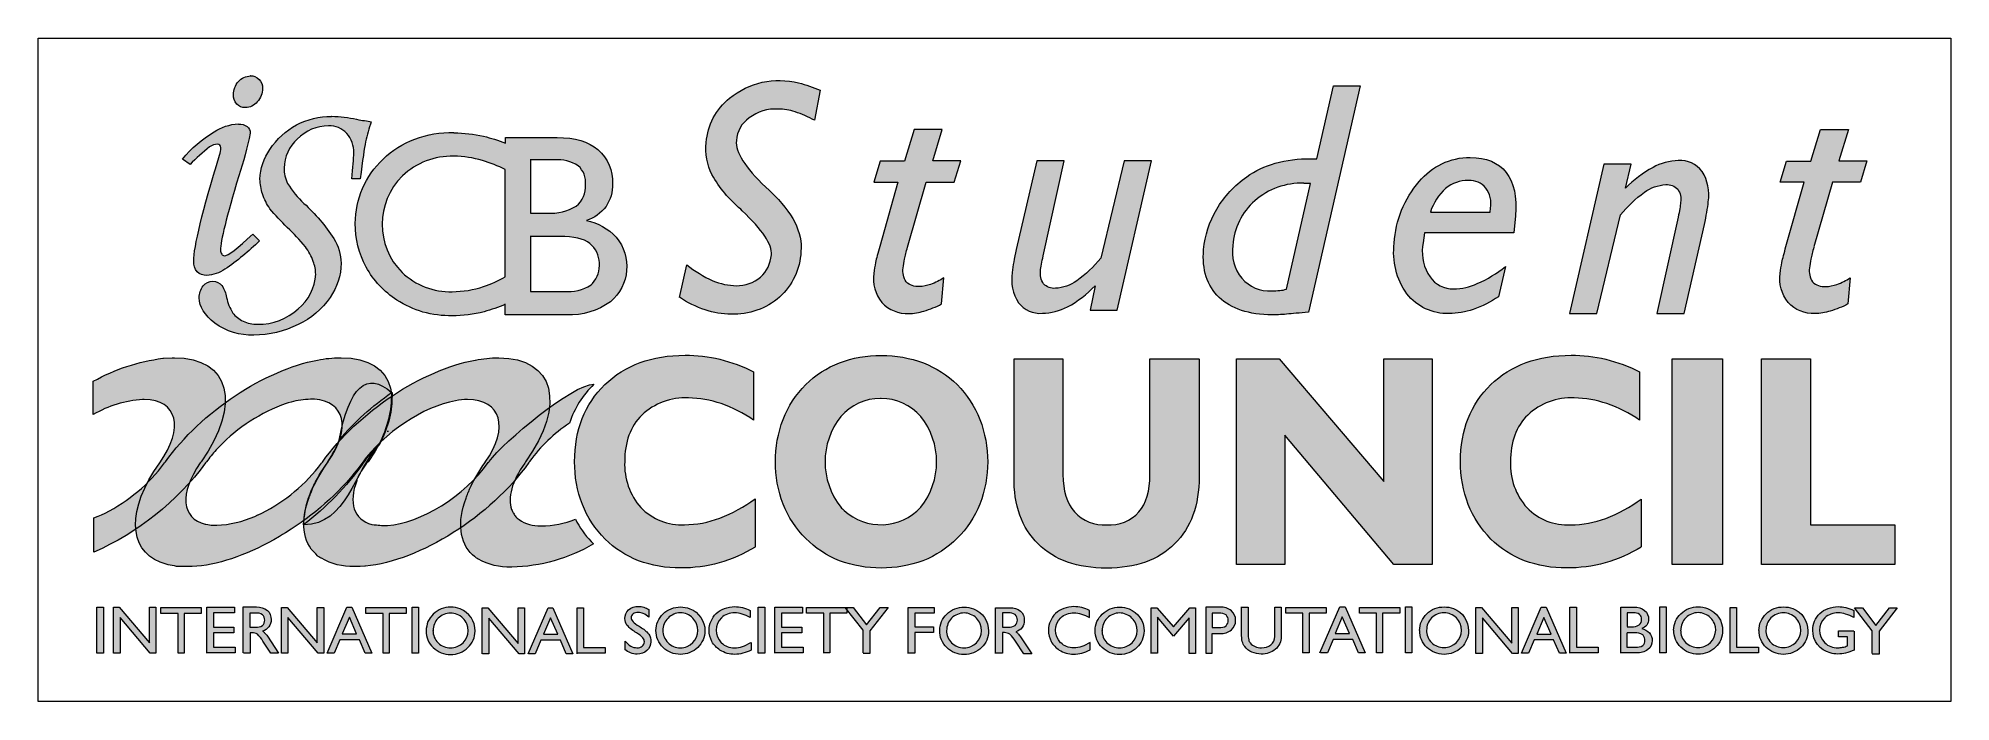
# Model space of a CAD drawing. Header units: inches. Extents: x 11 to 130, y 50 to 91.
import ezdxf

# ---------------------------------------------------------------- set-up
doc = ezdxf.new("R2010")
doc.units = ezdxf.units.IN
doc.header["$MEASUREMENT"] = 0
doc.layers.add('Layer 1', color=7, linetype='Continuous')

msp = doc.modelspace()

# ---------------------------------------------------------------- hatches: boundary and pattern name
at = {"layer": 'Layer 1', "true_color": 0x182640}
h = msp.add_hatch(color=179, dxfattribs=at)
h.dxf.hatch_style = 2
edge = h.paths.add_edge_path()
edge.add_spline(control_points=[(24.57, 88.79), (24.29, 88.79), (24.01, 88.66), (23.83, 88.44), (23.62, 88.22), (23.51, 87.93), (23.52, 87.63), (23.51, 87.42), (23.58, 87.21), (23.72, 87.05), (23.86, 86.91), (24.05, 86.82), (24.26, 86.83), (24.54, 86.83), (24.81, 86.96), (24.99, 87.18), (25.2, 87.41), (25.32, 87.71), (25.32, 88.02), (25.33, 88.23), (25.25, 88.43), (25.11, 88.58), (24.96, 88.73), (24.76, 88.81), (24.56, 88.8), (24.56, 88.8), (24.57, 88.79), (24.57, 88.79)], knot_values=[0, 0, 0, 0, 1, 1, 1, 2, 2, 2, 3, 3, 3, 4, 4, 4, 5, 5, 5, 6, 6, 6, 7, 7, 7, 8, 8, 8, 9, 9, 9, 9], degree=3, periodic=1)
edge = h.paths.add_edge_path()
edge.add_spline(control_points=[(29.61, 86.28), (28.07, 86.3), (26.62, 85.53), (25.78, 84.23), (25.39, 83.69), (25.18, 83.05), (25.16, 82.39), (25.17, 82.08), (25.22, 81.77), (25.32, 81.47), (25.43, 81.15), (25.58, 80.84), (25.78, 80.56), (26.11, 80.15), (26.47, 79.76), (26.86, 79.4), (27.26, 79.02), (27.63, 78.62), (27.98, 78.19), (28.19, 77.92), (28.36, 77.61), (28.47, 77.28), (28.57, 77.03), (28.62, 76.76), (28.62, 76.49), (28.58, 75.65), (28.19, 74.88), (27.53, 74.35), (26.85, 73.72), (25.95, 73.38), (25.01, 73.39), (24.7, 73.39), (24.39, 73.45), (24.11, 73.59), (23.86, 73.7), (23.64, 73.88), (23.48, 74.09), (23.29, 74.39), (23.15, 74.72), (23.09, 75.06), (23.04, 75.32), (22.94, 75.57), (22.8, 75.79), (22.67, 75.96), (22.46, 76.06), (22.24, 76.06), (22.01, 76.05), (21.79, 75.95), (21.64, 75.77), (21.47, 75.56), (21.38, 75.3), (21.39, 75.03), (21.39, 74.48), (21.72, 73.96), (22.37, 73.46), (23.07, 72.95), (23.92, 72.69), (24.78, 72.72), (25.74, 72.72), (26.68, 72.94), (27.53, 73.38), (28.33, 73.75), (29.02, 74.33), (29.52, 75.06), (29.95, 75.68), (30.19, 76.42), (30.2, 77.18), (30.19, 77.72), (30.03, 78.25), (29.75, 78.71), (29.23, 79.51), (28.6, 80.24), (27.89, 80.89), (27.5, 81.25), (27.16, 81.66), (26.88, 82.12), (26.73, 82.42), (26.65, 82.75), (26.66, 83.08), (26.67, 83.77), (26.97, 84.42), (27.48, 84.88), (27.99, 85.4), (28.69, 85.69), (29.42, 85.69), (29.85, 85.71), (30.26, 85.54), (30.55, 85.23), (30.85, 84.9), (31, 84.46), (30.98, 84.01), (30.98, 83.66), (30.94, 83.11), (30.86, 82.41), (30.86, 82.41), (31.39, 82.41), (31.39, 82.41), (31.53, 83.56), (31.64, 84.33), (31.72, 84.71), (31.81, 85.13), (31.93, 85.54), (32.07, 85.95), (31.82, 85.99), (31.51, 86.04), (31.16, 86.1), (30.66, 86.22), (30.14, 86.28), (29.62, 86.29), (29.62, 86.29), (29.61, 86.28), (29.61, 86.28)], knot_values=[0, 0, 0, 0, 1, 1, 1, 2, 2, 2, 3, 3, 3, 4, 4, 4, 5, 5, 5, 6, 6, 6, 7, 7, 7, 8, 8, 8, 9, 9, 9, 10, 10, 10, 11, 11, 11, 12, 12, 12, 13, 13, 13, 14, 14, 14, 15, 15, 15, 16, 16, 16, 17, 17, 17, 18, 18, 18, 19, 19, 19, 20, 20, 20, 21, 21, 21, 22, 22, 22, 23, 23, 23, 24, 24, 24, 25, 25, 25, 26, 26, 26, 27, 27, 27, 28, 28, 28, 29, 29, 29, 30, 30, 30, 31, 31, 31, 32, 32, 32, 33, 33, 33, 34, 34, 34, 35, 35, 35, 36, 36, 36, 37, 37, 37, 37], degree=3, periodic=1)
edge = h.paths.add_edge_path()
edge.add_spline(control_points=[(23.82, 85.83), (23.28, 85.79), (22.76, 85.61), (22.31, 85.32), (21.57, 84.87), (20.91, 84.3), (20.35, 83.64), (20.35, 83.64), (20.82, 83.29), (20.82, 83.29), (21.2, 83.69), (21.61, 84.05), (22.04, 84.39), (22.18, 84.49), (22.35, 84.55), (22.53, 84.56), (22.66, 84.56), (22.73, 84.49), (22.73, 84.35), (22.73, 84.19), (22.71, 84.03), (22.66, 83.88), (21.59, 80.39), (21.05, 78.2), (21.05, 77.3), (21.04, 77.07), (21.11, 76.83), (21.27, 76.65), (21.42, 76.49), (21.64, 76.41), (21.87, 76.42), (22.26, 76.45), (22.64, 76.58), (22.98, 76.8), (23.75, 77.32), (24.47, 77.91), (25.13, 78.57), (25.13, 78.57), (24.71, 78.98), (24.71, 78.98), (23.77, 78.09), (23.18, 77.64), (22.95, 77.64), (22.88, 77.65), (22.82, 77.68), (22.79, 77.74), (22.74, 77.81), (22.71, 77.9), (22.71, 78), (22.71, 78.52), (23.09, 80.05), (23.85, 82.6), (24.15, 83.46), (24.38, 84.35), (24.56, 85.24), (24.56, 85.4), (24.5, 85.55), (24.37, 85.65), (24.22, 85.76), (24.03, 85.81), (23.84, 85.8), (23.84, 85.8), (23.82, 85.83), (23.82, 85.83)], knot_values=[0, 0, 0, 0, 1, 1, 1, 2, 2, 2, 3, 3, 3, 4, 4, 4, 5, 5, 5, 6, 6, 6, 7, 7, 7, 8, 8, 8, 9, 9, 9, 10, 10, 10, 11, 11, 11, 12, 12, 12, 13, 13, 13, 14, 14, 14, 15, 15, 15, 16, 16, 16, 17, 17, 17, 18, 18, 18, 19, 19, 19, 20, 20, 20, 21, 21, 21, 21], degree=3, periodic=1)
edge = h.paths.add_edge_path()
edge.add_spline(control_points=[(37.19, 85.29), (36.36, 85.3), (35.54, 85.16), (34.77, 84.87), (34.04, 84.6), (33.36, 84.18), (32.8, 83.63), (31.7, 82.6), (31.08, 81.16), (31.08, 79.65), (31.07, 78.7), (31.3, 77.77), (31.75, 76.94), (32.21, 76.11), (32.87, 75.41), (33.66, 74.89), (34.17, 74.57), (34.71, 74.32), (35.28, 74.15), (35.87, 73.99), (36.48, 73.91), (37.08, 73.91), (37.75, 73.91), (38.42, 74), (39.07, 74.17), (39.52, 74.29), (39.96, 74.44), (40.39, 74.63), (40.39, 74.63), (40.39, 73.98), (40.39, 73.98), (40.39, 73.98), (44.2, 73.98), (44.2, 73.98), (45.17, 73.93), (46.13, 74.22), (46.92, 74.79), (48.11, 75.8), (48.27, 77.59), (47.27, 78.79), (46.78, 79.32), (46.13, 79.68), (45.42, 79.82), (45.9, 79.98), (46.33, 80.29), (46.64, 80.69), (46.92, 81.11), (47.06, 81.6), (47.04, 82.11), (47.09, 82.91), (46.76, 83.69), (46.14, 84.22), (45.55, 84.72), (44.71, 84.97), (43.61, 84.97), (43.61, 84.97), (40.4, 84.97), (40.4, 84.97), (40.4, 84.97), (40.4, 84.62), (40.4, 84.62), (39.96, 84.8), (39.5, 84.94), (39.04, 85.05), (38.44, 85.19), (37.82, 85.26), (37.2, 85.26), (37.2, 85.26), (37.19, 85.29), (37.19, 85.29)], knot_values=[0, 0, 0, 0, 1, 1, 1, 2, 2, 2, 3, 3, 3, 4, 4, 4, 5, 5, 5, 6, 6, 6, 7, 7, 7, 8, 8, 8, 9, 9, 9, 10, 10, 10, 11, 11, 11, 12, 12, 12, 13, 13, 13, 14, 14, 14, 15, 15, 15, 16, 16, 16, 17, 17, 17, 18, 18, 18, 19, 19, 19, 20, 20, 20, 21, 21, 21, 22, 22, 22, 23, 23, 23, 23], degree=3, periodic=1)
edge = h.paths.add_edge_path()
edge.add_spline(control_points=[(37.19, 83.81), (37.8, 83.81), (38.4, 83.72), (38.97, 83.54), (39.46, 83.39), (39.93, 83.21), (40.39, 82.99), (40.39, 82.99), (40.39, 76.33), (40.39, 76.33), (39.96, 76.09), (39.51, 75.89), (39.04, 75.73), (38.41, 75.52), (37.76, 75.42), (37.09, 75.41), (35.94, 75.38), (34.82, 75.81), (33.98, 76.61), (32.33, 78.26), (32.34, 80.94), (34, 82.59), (34, 82.6), (34, 82.6), (34.01, 82.6), (34.86, 83.41), (36.01, 83.84), (37.18, 83.81), (37.18, 83.81), (37.19, 83.81), (37.19, 83.81)], knot_values=[0, 0, 0, 0, 1, 1, 1, 2, 2, 2, 3, 3, 3, 4, 4, 4, 5, 5, 5, 6, 6, 6, 7, 7, 7, 8, 8, 8, 9, 9, 9, 10, 10, 10, 10], degree=3, periodic=1)
edge = h.paths.add_edge_path()
edge.add_spline(control_points=[(41.94, 83.58), (41.94, 83.58), (43.44, 83.58), (43.44, 83.58), (43.96, 83.62), (44.47, 83.5), (44.91, 83.22), (45.24, 82.93), (45.41, 82.49), (45.37, 82.04), (45.41, 81.53), (45.19, 81.04), (44.79, 80.72), (44.25, 80.39), (43.63, 80.24), (43, 80.29), (43, 80.29), (41.95, 80.29), (41.95, 80.29), (41.95, 80.29), (41.95, 83.59), (41.95, 83.59), (41.95, 83.59), (41.94, 83.58), (41.94, 83.58)], knot_values=[0, 0, 0, 0, 1, 1, 1, 2, 2, 2, 3, 3, 3, 4, 4, 4, 5, 5, 5, 6, 6, 6, 7, 7, 7, 8, 8, 8, 8], degree=3, periodic=1)
edge = h.paths.add_edge_path()
edge.add_spline(control_points=[(41.94, 78.84), (41.94, 78.84), (43.78, 78.84), (43.78, 78.84), (44.63, 78.84), (45.25, 78.7), (45.64, 78.41), (46.37, 77.77), (46.44, 76.65), (45.8, 75.92), (45.77, 75.89), (45.74, 75.86), (45.71, 75.83), (45.21, 75.52), (44.62, 75.38), (44.03, 75.42), (44.03, 75.42), (41.95, 75.42), (41.95, 75.42), (41.95, 75.42), (41.95, 78.84), (41.95, 78.84), (41.95, 78.84), (41.94, 78.84), (41.94, 78.84)], knot_values=[0, 0, 0, 0, 1, 1, 1, 2, 2, 2, 3, 3, 3, 4, 4, 4, 5, 5, 5, 6, 6, 6, 7, 7, 7, 8, 8, 8, 8], degree=3, periodic=1)
at = {"layer": 'Layer 1', "true_color": 0x35679a}
h = msp.add_hatch(color=147, dxfattribs=at)
h.dxf.hatch_style = 2
edge = h.paths.add_edge_path()
edge.add_spline(control_points=[(51.19, 75.06), (51.19, 75.06), (51.66, 77.07), (51.66, 77.07), (52.15, 76.68), (52.69, 76.35), (53.27, 76.09), (53.73, 75.9), (54.23, 75.79), (54.73, 75.78), (55.27, 75.77), (55.8, 75.96), (56.22, 76.31), (56.62, 76.66), (56.86, 77.16), (56.9, 77.69), (56.96, 78.34), (56.35, 79.25), (55.09, 80.43), (55.09, 80.43), (55, 80.52), (55, 80.52), (54.28, 81.13), (53.68, 81.85), (53.21, 82.67), (52.91, 83.28), (52.79, 83.98), (52.86, 84.66), (52.94, 85.74), (53.46, 86.73), (54.31, 87.41), (55.5, 88.39), (57.09, 88.74), (58.59, 88.36), (59.05, 88.24), (59.5, 88.09), (59.94, 87.9), (59.94, 87.9), (59.57, 86.04), (59.57, 86.04), (59.19, 86.25), (58.79, 86.43), (58.37, 86.56), (58.03, 86.68), (57.68, 86.74), (57.32, 86.74), (56.67, 86.77), (56.04, 86.57), (55.52, 86.19), (55.06, 85.86), (54.77, 85.35), (54.73, 84.78), (54.66, 84.08), (55.27, 83.12), (56.55, 81.9), (56.55, 81.9), (56.76, 81.7), (56.76, 81.7), (56.76, 81.7), (56.86, 81.6), (56.86, 81.6), (58.22, 80.32), (58.85, 79.09), (58.74, 77.9), (58.68, 76.82), (58.21, 75.8), (57.41, 75.07), (56.58, 74.35), (55.5, 73.97), (54.4, 74.02), (53.85, 74.02), (53.31, 74.11), (52.79, 74.28), (52.22, 74.47), (51.69, 74.74), (51.2, 75.07)], knot_values=[0, 0, 0, 0, 0.352778, 0.352778, 0.352778, 0.705556, 0.705556, 0.705556, 1.058333, 1.058333, 1.058333, 1.411111, 1.411111, 1.411111, 1.763889, 1.763889, 1.763889, 2.116667, 2.116667, 2.116667, 2.469444, 2.469444, 2.469444, 2.822222, 2.822222, 2.822222, 3.175, 3.175, 3.175, 3.527778, 3.527778, 3.527778, 3.880556, 3.880556, 3.880556, 4.233333, 4.233333, 4.233333, 4.586111, 4.586111, 4.586111, 4.938889, 4.938889, 4.938889, 5.291667, 5.291667, 5.291667, 5.644444, 5.644444, 5.644444, 5.997222, 5.997222, 5.997222, 6.35, 6.35, 6.35, 6.702778, 6.702778, 6.702778, 7.055556, 7.055556, 7.055556, 7.408333, 7.408333, 7.408333, 7.761111, 7.761111, 7.761111, 8.113889, 8.113889, 8.113889, 8.466667, 8.466667, 8.466667, 8.819444, 8.819444, 8.819444, 8.819444], degree=3, periodic=0)
edge.add_line((51.2, 75.07), (51.19, 75.06))
h = msp.add_hatch(color=147, dxfattribs=at)
h.dxf.hatch_style = 2
edge = h.paths.add_edge_path()
edge.add_spline(control_points=[(91.78, 88.18), (91.78, 88.18), (90.75, 83.66), (90.75, 83.66), (90.75, 83.66), (90.36, 83.66), (90.36, 83.66), (89.62, 83.67), (88.88, 83.57), (88.17, 83.38), (87.53, 83.2), (86.94, 82.92), (86.4, 82.53), (85.65, 82), (85.01, 81.31), (84.54, 80.52), (84.08, 79.76), (83.81, 78.9), (83.73, 78.02), (83.62, 76.77), (83.94, 75.78), (84.69, 75.06), (85.44, 74.34), (86.54, 73.98), (87.98, 73.98), (88.22, 73.98), (88.51, 73.98), (88.87, 74.02), (89.23, 74.06), (89.68, 74.08), (90.23, 74.14), (90.23, 74.14), (93.45, 88.17), (93.45, 88.17), (93.45, 88.17), (91.78, 88.18), (91.78, 88.18)], knot_values=[0, 0, 0, 0, 1, 1, 1, 2, 2, 2, 3, 3, 3, 4, 4, 4, 5, 5, 5, 6, 6, 6, 7, 7, 7, 8, 8, 8, 9, 9, 9, 10, 10, 10, 11, 11, 11, 12, 12, 12, 12], degree=3, periodic=1)
edge = h.paths.add_edge_path()
edge.add_spline(control_points=[(89.95, 82.12), (89.95, 82.12), (90.15, 82.12), (90.15, 82.12), (90.15, 82.12), (90.36, 82.12), (90.36, 82.12), (90.36, 82.12), (88.88, 75.56), (88.88, 75.56), (88.74, 75.53), (88.6, 75.5), (88.45, 75.48), (88.3, 75.48), (88.14, 75.46), (87.95, 75.46), (87.25, 75.43), (86.57, 75.71), (86.09, 76.24), (85.63, 76.81), (85.43, 77.55), (85.54, 78.28), (85.61, 79.35), (86.1, 80.35), (86.9, 81.05), (87.75, 81.79), (88.84, 82.17), (89.95, 82.14), (89.95, 82.14), (89.95, 82.12), (89.95, 82.12)], knot_values=[0, 0, 0, 0, 1, 1, 1, 2, 2, 2, 3, 3, 3, 4, 4, 4, 5, 5, 5, 6, 6, 6, 7, 7, 7, 8, 8, 8, 9, 9, 9, 10, 10, 10, 10], degree=3, periodic=1)
h = msp.add_hatch(color=147, dxfattribs=at)
h.dxf.hatch_style = 2
edge = h.paths.add_edge_path()
edge.add_spline(control_points=[(65.35, 78.18), (65.27, 77.89), (65.21, 77.63), (65.17, 77.43), (65.13, 77.25), (65.1, 77.07), (65.08, 76.89), (65.03, 76.58), (65.1, 76.27), (65.27, 76.02), (65.49, 75.81), (65.78, 75.71), (66.08, 75.73), (66.32, 75.74), (66.56, 75.78), (66.78, 75.86), (67.07, 75.97), (67.35, 76.11), (67.61, 76.27), (67.61, 76.27), (67.47, 74.65), (67.47, 74.65), (67.12, 74.47), (66.75, 74.32), (66.37, 74.21), (66.07, 74.11), (65.75, 74.06), (65.43, 74.06), (64.8, 74.03), (64.19, 74.28), (63.76, 74.74), (63.35, 75.25), (63.17, 75.91), (63.26, 76.55), (63.29, 76.78), (63.32, 77), (63.37, 77.22), (63.42, 77.47), (63.51, 77.8), (63.63, 78.21), (63.63, 78.21), (64.76, 82.2), (64.76, 82.2), (64.76, 82.2), (63.27, 82.2), (63.27, 82.2), (63.27, 82.2), (63.66, 83.51), (63.66, 83.51), (63.66, 83.51), (65.17, 83.51), (65.17, 83.51), (65.17, 83.51), (65.77, 85.46), (65.77, 85.46), (65.77, 85.46), (67.5, 85.46), (67.5, 85.46), (67.5, 85.46), (66.92, 83.53), (66.92, 83.53), (66.92, 83.53), (68.65, 83.53), (68.65, 83.53), (68.65, 83.53), (68.25, 82.21), (68.25, 82.21), (68.25, 82.21), (66.51, 82.21), (66.51, 82.21), (66.51, 82.21), (65.35, 78.18), (65.35, 78.18)], knot_values=[0, 0, 0, 0, 0.352778, 0.352778, 0.352778, 0.705556, 0.705556, 0.705556, 1.058333, 1.058333, 1.058333, 1.411111, 1.411111, 1.411111, 1.763889, 1.763889, 1.763889, 2.116667, 2.116667, 2.116667, 2.469444, 2.469444, 2.469444, 2.822222, 2.822222, 2.822222, 3.175, 3.175, 3.175, 3.527778, 3.527778, 3.527778, 3.880556, 3.880556, 3.880556, 4.233333, 4.233333, 4.233333, 4.586111, 4.586111, 4.586111, 4.938889, 4.938889, 4.938889, 5.291667, 5.291667, 5.291667, 5.644444, 5.644444, 5.644444, 5.997222, 5.997222, 5.997222, 6.35, 6.35, 6.35, 6.702778, 6.702778, 6.702778, 7.055556, 7.055556, 7.055556, 7.408333, 7.408333, 7.408333, 7.761111, 7.761111, 7.761111, 8.113889, 8.113889, 8.113889, 8.466667, 8.466667, 8.466667, 8.466667], degree=3, periodic=0)
edge.add_line((65.35, 78.18), (65.35, 78.18))
h = msp.add_hatch(color=147, dxfattribs=at)
h.dxf.hatch_style = 2
edge = h.paths.add_edge_path()
edge.add_spline(control_points=[(121.6, 78.18), (121.52, 77.89), (121.46, 77.63), (121.42, 77.43), (121.38, 77.25), (121.35, 77.07), (121.33, 76.89), (121.28, 76.58), (121.35, 76.27), (121.52, 76.02), (121.74, 75.81), (122.03, 75.71), (122.33, 75.73), (122.57, 75.74), (122.8, 75.78), (123.03, 75.86), (123.32, 75.97), (123.6, 76.11), (123.86, 76.27), (123.86, 76.27), (123.72, 74.65), (123.72, 74.65), (123.37, 74.47), (123, 74.32), (122.62, 74.21), (122.31, 74.11), (121.99, 74.06), (121.67, 74.06), (121.04, 74.03), (120.43, 74.28), (120.01, 74.74), (119.6, 75.25), (119.42, 75.91), (119.51, 76.55), (119.53, 76.78), (119.57, 77), (119.62, 77.22), (119.67, 77.47), (119.76, 77.8), (119.87, 78.21), (119.87, 78.21), (121, 82.2), (121, 82.2), (121, 82.2), (119.52, 82.2), (119.52, 82.2), (119.52, 82.2), (119.91, 83.51), (119.91, 83.51), (119.91, 83.51), (121.42, 83.51), (121.42, 83.51), (121.42, 83.51), (122.02, 85.46), (122.02, 85.46), (122.02, 85.46), (123.75, 85.46), (123.75, 85.46), (123.75, 85.46), (123.16, 83.53), (123.16, 83.53), (123.16, 83.53), (124.89, 83.53), (124.89, 83.53), (124.89, 83.53), (124.49, 82.21), (124.49, 82.21), (124.49, 82.21), (122.75, 82.21), (122.75, 82.21), (122.75, 82.21), (121.59, 78.19), (121.59, 78.19)], knot_values=[0, 0, 0, 0, 0.352778, 0.352778, 0.352778, 0.705556, 0.705556, 0.705556, 1.058333, 1.058333, 1.058333, 1.411111, 1.411111, 1.411111, 1.763889, 1.763889, 1.763889, 2.116667, 2.116667, 2.116667, 2.469444, 2.469444, 2.469444, 2.822222, 2.822222, 2.822222, 3.175, 3.175, 3.175, 3.527778, 3.527778, 3.527778, 3.880556, 3.880556, 3.880556, 4.233333, 4.233333, 4.233333, 4.586111, 4.586111, 4.586111, 4.938889, 4.938889, 4.938889, 5.291667, 5.291667, 5.291667, 5.644444, 5.644444, 5.644444, 5.997222, 5.997222, 5.997222, 6.35, 6.35, 6.35, 6.702778, 6.702778, 6.702778, 7.055556, 7.055556, 7.055556, 7.408333, 7.408333, 7.408333, 7.761111, 7.761111, 7.761111, 8.113889, 8.113889, 8.113889, 8.466667, 8.466667, 8.466667, 8.466667], degree=3, periodic=0)
edge.add_line((121.59, 78.19), (121.6, 78.18))
h = msp.add_hatch(color=147, dxfattribs=at)
h.dxf.hatch_style = 2
edge = h.paths.add_edge_path()
edge.add_spline(control_points=[(80.49, 83.53), (80.49, 83.53), (78.37, 74.27), (78.37, 74.27), (78.37, 74.27), (76.68, 74.27), (76.68, 74.27), (76.68, 74.27), (76.99, 75.77), (76.99, 75.77), (76.49, 75.26), (75.91, 74.82), (75.29, 74.47), (74.8, 74.22), (74.26, 74.08), (73.72, 74.07), (73.14, 74.03), (72.59, 74.27), (72.23, 74.73), (71.88, 75.28), (71.75, 75.95), (71.85, 76.6), (71.87, 76.81), (71.9, 77.03), (71.94, 77.26), (71.98, 77.49), (72.03, 77.75), (72.09, 78.02), (72.09, 78.02), (73.38, 83.53), (73.38, 83.53), (73.38, 83.53), (75.07, 83.53), (75.07, 83.53), (75.07, 83.53), (73.78, 77.64), (73.78, 77.64), (73.73, 77.45), (73.7, 77.27), (73.66, 77.11), (73.63, 76.94), (73.61, 76.81), (73.61, 76.72), (73.56, 76.43), (73.63, 76.13), (73.8, 75.89), (73.99, 75.7), (74.26, 75.6), (74.53, 75.62), (75.01, 75.64), (75.47, 75.81), (75.85, 76.09), (76.41, 76.49), (76.91, 76.96), (77.34, 77.5), (77.34, 77.5), (78.79, 83.53), (78.79, 83.53), (78.79, 83.53), (80.49, 83.53), (80.49, 83.53)], knot_values=[0, 0, 0, 0, 0.352778, 0.352778, 0.352778, 0.705556, 0.705556, 0.705556, 1.058333, 1.058333, 1.058333, 1.411111, 1.411111, 1.411111, 1.763889, 1.763889, 1.763889, 2.116667, 2.116667, 2.116667, 2.469444, 2.469444, 2.469444, 2.822222, 2.822222, 2.822222, 3.175, 3.175, 3.175, 3.527778, 3.527778, 3.527778, 3.880556, 3.880556, 3.880556, 4.233333, 4.233333, 4.233333, 4.586111, 4.586111, 4.586111, 4.938889, 4.938889, 4.938889, 5.291667, 5.291667, 5.291667, 5.644444, 5.644444, 5.644444, 5.997222, 5.997222, 5.997222, 6.35, 6.35, 6.35, 6.702778, 6.702778, 6.702778, 7.055556, 7.055556, 7.055556, 7.055556], degree=3, periodic=0)
edge.add_line((80.49, 83.53), (80.49, 83.53))
h = msp.add_hatch(color=147, dxfattribs=at)
h.dxf.hatch_style = 2
edge = h.paths.add_edge_path()
edge.add_spline(control_points=[(100.27, 83.74), (99.04, 83.74), (97.88, 83.18), (97.1, 82.24), (96.18, 81.17), (95.64, 79.83), (95.56, 78.43), (95.41, 77.32), (95.69, 76.19), (96.35, 75.28), (96.97, 74.47), (97.95, 74.02), (98.96, 74.06), (99.47, 74.06), (99.98, 74.15), (100.46, 74.31), (101.02, 74.51), (101.55, 74.77), (102.03, 75.1), (102.03, 75.1), (102.47, 76.97), (102.47, 76.97), (101.93, 76.55), (101.34, 76.19), (100.71, 75.91), (100.25, 75.7), (99.75, 75.59), (99.24, 75.58), (98.66, 75.57), (98.11, 75.85), (97.78, 76.33), (97.4, 76.88), (97.24, 77.56), (97.32, 78.22), (97.32, 78.22), (97.35, 78.45), (97.35, 78.45), (97.35, 78.45), (97.44, 79.06), (97.44, 79.06), (97.44, 79.06), (102.99, 79.06), (102.99, 79.06), (102.99, 79.06), (103.08, 80.12), (103.08, 80.12), (103.18, 81.3), (102.99, 82.19), (102.51, 82.81), (102.02, 83.42), (101.28, 83.73), (100.27, 83.74)], knot_values=[0, 0, 0, 0, 1, 1, 1, 2, 2, 2, 3, 3, 3, 4, 4, 4, 5, 5, 5, 6, 6, 6, 7, 7, 7, 8, 8, 8, 9, 9, 9, 10, 10, 10, 11, 11, 11, 12, 12, 12, 13, 13, 13, 14, 14, 14, 15, 15, 15, 16, 16, 16, 17, 17, 17, 17], degree=3, periodic=1)
edge = h.paths.add_edge_path()
edge.add_spline(control_points=[(100.19, 82.31), (100.59, 82.33), (100.98, 82.16), (101.24, 81.84), (101.5, 81.49), (101.61, 81.04), (101.54, 80.6), (101.54, 80.6), (101.52, 80.35), (101.52, 80.35), (101.52, 80.35), (97.8, 80.35), (97.8, 80.35), (97.99, 80.92), (98.32, 81.42), (98.75, 81.82), (99.15, 82.15), (99.65, 82.32), (100.16, 82.31), (100.16, 82.31), (100.19, 82.31), (100.19, 82.31)], knot_values=[0, 0, 0, 0, 1, 1, 1, 2, 2, 2, 3, 3, 3, 4, 4, 4, 5, 5, 5, 6, 6, 6, 7, 7, 7, 7], degree=3, periodic=1)
h = msp.add_hatch(color=147, dxfattribs=at)
h.dxf.hatch_style = 2
edge = h.paths.add_edge_path()
edge.add_spline(control_points=[(106.43, 74.06), (106.43, 74.06), (108.57, 83.32), (108.57, 83.32), (108.57, 83.32), (110.26, 83.32), (110.26, 83.32), (110.26, 83.32), (109.91, 81.84), (109.91, 81.84), (110.42, 82.34), (110.99, 82.77), (111.62, 83.12), (112.1, 83.38), (112.64, 83.53), (113.19, 83.54), (113.76, 83.58), (114.31, 83.33), (114.66, 82.87), (115.02, 82.31), (115.15, 81.65), (115.05, 80.99), (115.03, 80.79), (115, 80.57), (114.96, 80.33), (114.92, 80.09), (114.87, 79.84), (114.81, 79.58), (114.81, 79.58), (113.55, 74.06), (113.55, 74.06), (113.55, 74.06), (111.86, 74.06), (111.86, 74.06), (111.86, 74.06), (113.18, 80.03), (113.18, 80.03), (113.22, 80.22), (113.25, 80.4), (113.28, 80.56), (113.31, 80.72), (113.32, 80.85), (113.33, 80.95), (113.38, 81.24), (113.32, 81.53), (113.15, 81.76), (112.96, 81.97), (112.69, 82.07), (112.41, 82.05), (111.93, 82.02), (111.48, 81.86), (111.09, 81.58), (110.53, 81.18), (110.03, 80.7), (109.6, 80.17), (109.6, 80.17), (108.13, 74.06), (108.13, 74.06), (108.13, 74.06), (106.43, 74.06), (106.43, 74.06)], knot_values=[0, 0, 0, 0, 0.352778, 0.352778, 0.352778, 0.705556, 0.705556, 0.705556, 1.058333, 1.058333, 1.058333, 1.411111, 1.411111, 1.411111, 1.763889, 1.763889, 1.763889, 2.116667, 2.116667, 2.116667, 2.469444, 2.469444, 2.469444, 2.822222, 2.822222, 2.822222, 3.175, 3.175, 3.175, 3.527778, 3.527778, 3.527778, 3.880556, 3.880556, 3.880556, 4.233333, 4.233333, 4.233333, 4.586111, 4.586111, 4.586111, 4.938889, 4.938889, 4.938889, 5.291667, 5.291667, 5.291667, 5.644444, 5.644444, 5.644444, 5.997222, 5.997222, 5.997222, 6.35, 6.35, 6.35, 6.702778, 6.702778, 6.702778, 7.055556, 7.055556, 7.055556, 7.055556], degree=3, periodic=0)
edge.add_line((106.43, 74.06), (106.43, 74.06))
h = msp.add_hatch(color=147, dxfattribs=at)
h.dxf.hatch_style = 2
edge = h.paths.add_edge_path()
edge.add_spline(control_points=[(19.13, 71.28), (17.62, 71.08), (16.15, 70.6), (14.82, 69.86), (14.82, 69.86), (14.82, 67.79), (14.82, 67.79), (15.75, 68.34), (16.8, 68.66), (17.88, 68.72), (17.88, 68.72), (17.97, 68.72), (17.97, 68.72), (20.05, 68.72), (20.47, 66.96), (18.94, 64.8), (18.94, 64.8), (18.94, 64.8), (18.94, 64.8), (16.88, 61.9), (16.99, 59.45), (18.97, 58.64), (19.13, 58.57), (19.29, 58.52), (19.46, 58.48), (19.63, 58.44), (19.81, 58.41), (19.99, 58.38), (19.99, 58.38), (20.01, 58.38), (20.01, 58.38), (20.01, 58.38), (20.29, 58.36), (20.29, 58.36), (20.4, 58.36), (20.51, 58.36), (20.64, 58.36), (20.64, 58.36), (20.64, 58.36), (20.64, 58.36), (20.64, 58.36), (20.64, 58.36), (20.64, 58.36), (20.64, 58.36), (20.66, 58.36), (20.66, 58.36), (22.17, 58.36), (23.94, 58.92), (25.67, 59.83), (25.67, 59.83), (25.67, 59.83), (25.67, 59.83), (25.67, 59.83), (26.02, 60.03), (26.02, 60.03), (26.02, 60.03), (26.02, 60.03), (26.02, 60.03), (26.02, 60.03), (26.38, 60.24), (26.38, 60.24), (26.38, 60.24), (26.57, 60.36), (26.57, 60.36), (26.57, 60.36), (26.75, 60.46), (26.75, 60.46), (26.75, 60.46), (26.75, 60.46), (26.75, 60.46), (26.75, 60.46), (27.1, 60.69), (27.1, 60.69), (27.1, 60.69), (27.1, 60.69), (27.1, 60.69), (28.79, 61.77), (30.28, 63.14), (31.48, 64.75), (31.48, 64.75), (31.5, 64.77), (31.5, 64.77), (32.83, 66.65), (35.31, 68.3), (37.3, 68.65), (37.3, 68.65), (37.3, 68.65), (37.3, 68.65), (37.55, 68.7), (37.8, 68.72), (38.05, 68.72), (38.05, 68.72), (38.05, 68.72), (38.05, 68.72), (40.12, 68.72), (40.66, 67), (39.14, 64.84), (39.14, 64.84), (39.14, 64.82), (39.14, 64.82), (38.76, 64.3), (38.44, 63.74), (38.17, 63.16), (38.17, 63.16), (38.17, 63.16), (38.17, 63.16), (38.13, 63.07), (38.1, 62.99), (38.06, 62.91), (38.03, 62.82), (37.98, 62.71), (37.95, 62.6), (37.4, 61.1), (37.55, 59.86), (38.35, 59.1), (38.35, 59.1), (38.47, 59), (38.47, 59), (38.47, 59), (38.52, 58.96), (38.52, 58.96), (38.52, 58.96), (38.52, 58.96), (38.52, 58.96), (38.57, 58.91), (38.64, 58.87), (38.7, 58.83), (38.7, 58.83), (38.72, 58.83), (38.72, 58.83), (39.33, 58.48), (40.04, 58.3), (40.75, 58.33), (40.75, 58.33), (40.8, 58.33), (40.8, 58.33), (42.58, 58.37), (44.33, 58.87), (45.86, 59.77), (45.86, 59.77), (45.71, 59.92), (45.71, 59.92), (45.32, 60.33), (44.99, 60.8), (44.74, 61.31), (44.07, 61.02), (43.35, 60.88), (42.62, 60.9), (42.62, 60.9), (42.62, 60.9), (42.62, 60.9), (42.62, 60.9), (42.62, 60.9), (42.62, 60.9), (42.62, 60.9), (42.59, 60.9), (42.59, 60.9), (42.11, 60.87), (41.63, 61), (41.24, 61.28), (41.24, 61.28), (41.13, 61.36), (41.13, 61.36), (41.13, 61.36), (41.04, 61.46), (41.04, 61.46), (41.01, 61.49), (40.99, 61.52), (40.96, 61.56), (40.94, 61.6), (40.92, 61.63), (40.89, 61.67), (40.89, 61.67), (40.87, 61.7), (40.87, 61.7), (40.87, 61.7), (40.83, 61.78), (40.83, 61.78), (40.81, 61.82), (40.8, 61.86), (40.78, 61.91), (40.53, 62.61), (40.78, 63.64), (41.6, 64.78), (41.6, 64.78), (41.62, 64.82), (41.62, 64.82), (41.62, 64.82), (41.65, 64.86), (41.65, 64.86), (44.18, 68.42), (43.44, 71.31), (39.99, 71.31), (39.99, 71.31), (39.95, 71.31), (39.95, 71.31), (39.47, 71.31), (39, 71.26), (38.54, 71.17), (38.54, 71.17), (38.52, 71.17), (38.52, 71.17), (35.24, 70.57), (31.25, 67.97), (29.04, 64.85), (29.04, 64.85), (28.98, 64.78), (28.98, 64.78), (28.01, 63.47), (26.74, 62.41), (25.27, 61.68), (25.27, 61.68), (25.06, 61.57), (25.06, 61.57), (25.06, 61.57), (25.04, 61.57), (25.04, 61.57), (25.04, 61.57), (25.04, 61.57), (25.04, 61.57), (25.04, 61.57), (24.84, 61.48), (24.84, 61.48), (24.84, 61.48), (24.84, 61.48), (24.84, 61.48), (24.09, 61.14), (23.29, 60.96), (22.48, 60.93), (22.48, 60.93), (22.25, 60.93), (22.25, 60.93), (22.1, 60.94), (21.96, 60.96), (21.81, 60.99), (21.81, 60.99), (21.76, 60.99), (21.76, 60.99), (20.31, 61.34), (20.13, 62.92), (21.46, 64.79), (21.46, 64.79), (21.51, 64.87), (21.51, 64.87), (24.04, 68.43), (23.3, 71.32), (19.85, 71.32), (19.85, 71.32), (19.82, 71.32), (19.82, 71.32), (19.82, 71.32), (19.82, 71.32), (19.82, 71.32), (19.82, 71.32), (19.72, 71.32), (19.72, 71.32), (19.72, 71.32), (19.17, 71.29), (19.17, 71.29), (19.17, 71.29), (19.13, 71.28), (19.13, 71.28)], knot_values=[0, 0, 0, 0, 1, 1, 1, 2, 2, 2, 3, 3, 3, 4, 4, 4, 5, 5, 5, 6, 6, 6, 7, 7, 7, 8, 8, 8, 9, 9, 9, 10, 10, 10, 11, 11, 11, 12, 12, 12, 13, 13, 13, 14, 14, 14, 15, 15, 15, 16, 16, 16, 17, 17, 17, 18, 18, 18, 19, 19, 19, 20, 20, 20, 21, 21, 21, 22, 22, 22, 23, 23, 23, 24, 24, 24, 25, 25, 25, 26, 26, 26, 27, 27, 27, 28, 28, 28, 29, 29, 29, 30, 30, 30, 31, 31, 31, 32, 32, 32, 33, 33, 33, 34, 34, 34, 35, 35, 35, 36, 36, 36, 37, 37, 37, 38, 38, 38, 39, 39, 39, 40, 40, 40, 41, 41, 41, 42, 42, 42, 43, 43, 43, 44, 44, 44, 45, 45, 45, 46, 46, 46, 47, 47, 47, 48, 48, 48, 49, 49, 49, 50, 50, 50, 51, 51, 51, 52, 52, 52, 53, 53, 53, 54, 54, 54, 55, 55, 55, 56, 56, 56, 57, 57, 57, 58, 58, 58, 59, 59, 59, 60, 60, 60, 61, 61, 61, 62, 62, 62, 63, 63, 63, 64, 64, 64, 65, 65, 65, 66, 66, 66, 67, 67, 67, 68, 68, 68, 69, 69, 69, 70, 70, 70, 71, 71, 71, 72, 72, 72, 73, 73, 73, 74, 74, 74, 75, 75, 75, 76, 76, 76, 77, 77, 77, 78, 78, 78, 79, 79, 79, 80, 80, 80, 81, 81, 81, 82, 82, 82, 83, 83, 83, 84, 84, 84, 85, 85, 85, 86, 86, 86, 87, 87, 87, 87], degree=3, periodic=1)
at = {"layer": 'Layer 1', "true_color": 0x182640}
h = msp.add_hatch(color=179, dxfattribs=at)
h.dxf.hatch_style = 2
edge = h.paths.add_edge_path()
edge.add_spline(control_points=[(30.15, 71.32), (29.67, 71.31), (29.2, 71.27), (28.74, 71.17), (28.74, 71.17), (28.74, 71.17), (28.74, 71.17), (25.48, 70.57), (21.5, 67.97), (19.3, 64.86), (19.3, 64.86), (19.24, 64.79), (19.24, 64.79), (18.27, 63.48), (17, 62.41), (15.55, 61.68), (15.55, 61.68), (15.33, 61.58), (15.33, 61.58), (15.33, 61.58), (15.33, 61.58), (15.33, 61.58), (15.33, 61.58), (15.33, 61.58), (15.33, 61.58), (15.33, 61.58), (15.12, 61.49), (15.12, 61.49), (15.12, 61.49), (15.12, 61.49), (15.12, 61.49), (15.12, 61.49), (14.86, 61.38), (14.86, 61.38), (14.86, 61.38), (14.86, 59.26), (14.86, 59.26), (17.61, 60.47), (20, 62.38), (21.79, 64.79), (21.79, 64.79), (21.85, 64.86), (21.85, 64.86), (22.03, 65.12), (22.23, 65.36), (22.44, 65.6), (22.44, 65.6), (22.63, 65.8), (22.63, 65.8), (23.79, 67), (25.22, 67.92), (26.79, 68.48), (26.79, 68.48), (26.79, 68.48), (26.79, 68.48), (26.79, 68.48), (26.92, 68.52), (26.92, 68.52), (26.92, 68.52), (27.1, 68.57), (27.1, 68.57), (27.49, 68.68), (27.89, 68.73), (28.3, 68.74), (28.3, 68.74), (28.39, 68.74), (28.39, 68.74), (28.39, 68.74), (28.54, 68.74), (28.54, 68.74), (28.54, 68.74), (28.54, 68.74), (28.54, 68.74), (30.42, 68.62), (30.86, 66.95), (29.4, 64.88), (29.4, 64.88), (29.4, 64.86), (29.4, 64.86), (29.02, 64.34), (28.7, 63.78), (28.43, 63.2), (28.43, 63.2), (28.43, 63.2), (28.43, 63.2), (28.4, 63.12), (28.36, 63.03), (28.33, 62.95), (28.29, 62.86), (28.25, 62.75), (28.21, 62.65), (27.66, 61.15), (27.82, 59.9), (28.62, 59.15), (28.62, 59.15), (28.73, 59.04), (28.73, 59.04), (28.73, 59.04), (28.78, 59), (28.78, 59), (28.78, 59), (28.78, 59), (28.78, 59), (28.84, 58.96), (28.9, 58.91), (28.96, 58.88), (28.96, 58.88), (28.98, 58.88), (28.98, 58.88), (29.6, 58.52), (30.3, 58.34), (31, 58.37), (31, 58.37), (31.13, 58.37), (31.13, 58.37), (31.13, 58.37), (31.38, 58.37), (31.38, 58.37), (31.38, 58.37), (31.68, 58.39), (31.68, 58.39), (31.68, 58.39), (31.71, 58.39), (31.71, 58.39), (35.09, 58.72), (39.48, 61.47), (41.85, 64.81), (41.85, 64.81), (41.87, 64.85), (41.87, 64.85), (41.87, 64.85), (41.9, 64.89), (41.9, 64.89), (42.58, 65.82), (43.41, 66.62), (44.37, 67.26), (44.37, 67.26), (44.37, 67.26), (44.37, 67.26), (44.67, 68.18), (45.19, 69), (45.89, 69.67), (44.57, 69.69), (40.31, 66.12), (39.38, 64.88), (39.38, 64.88), (39.36, 64.84), (39.36, 64.84), (39.36, 64.84), (39.33, 64.81), (39.33, 64.81), (37.87, 62.74), (35.12, 61.05), (33.07, 60.92), (33.07, 60.92), (33.07, 60.92), (33.07, 60.92), (33.07, 60.92), (32.92, 60.92), (32.92, 60.92), (32.92, 60.92), (32.82, 60.92), (32.82, 60.92), (32.82, 60.92), (32.82, 60.92), (32.82, 60.92), (32.82, 60.92), (32.8, 60.92), (32.8, 60.92), (32.66, 60.92), (32.52, 60.93), (32.39, 60.95), (32.39, 60.95), (32.27, 60.95), (32.27, 60.95), (32.27, 60.95), (32.24, 60.95), (32.24, 60.95), (32.24, 60.95), (32.11, 60.98), (32.11, 60.98), (30.98, 61.27), (30.64, 62.34), (31.18, 63.69), (31.18, 63.69), (31.18, 63.73), (31.18, 63.73), (31.18, 63.73), (31.18, 63.76), (31.18, 63.76), (31.34, 64.12), (31.54, 64.46), (31.77, 64.78), (31.77, 64.78), (31.83, 64.83), (31.83, 64.83), (31.83, 64.83), (31.87, 64.87), (31.87, 64.87), (34.39, 68.44), (33.63, 71.32), (30.21, 71.32), (30.21, 71.32), (30.15, 71.32), (30.15, 71.32), (30.15, 71.32), (30.15, 71.32), (30.15, 71.32)], knot_values=[0, 0, 0, 0, 1, 1, 1, 2, 2, 2, 3, 3, 3, 4, 4, 4, 5, 5, 5, 6, 6, 6, 7, 7, 7, 8, 8, 8, 9, 9, 9, 10, 10, 10, 11, 11, 11, 12, 12, 12, 13, 13, 13, 14, 14, 14, 15, 15, 15, 16, 16, 16, 17, 17, 17, 18, 18, 18, 19, 19, 19, 20, 20, 20, 21, 21, 21, 22, 22, 22, 23, 23, 23, 24, 24, 24, 25, 25, 25, 26, 26, 26, 27, 27, 27, 28, 28, 28, 29, 29, 29, 30, 30, 30, 31, 31, 31, 32, 32, 32, 33, 33, 33, 34, 34, 34, 35, 35, 35, 36, 36, 36, 37, 37, 37, 38, 38, 38, 39, 39, 39, 40, 40, 40, 41, 41, 41, 42, 42, 42, 43, 43, 43, 44, 44, 44, 45, 45, 45, 46, 46, 46, 47, 47, 47, 48, 48, 48, 49, 49, 49, 50, 50, 50, 51, 51, 51, 52, 52, 52, 53, 53, 53, 54, 54, 54, 55, 55, 55, 56, 56, 56, 57, 57, 57, 58, 58, 58, 59, 59, 59, 60, 60, 60, 61, 61, 61, 62, 62, 62, 63, 63, 63, 64, 64, 64, 65, 65, 65, 66, 66, 66, 67, 67, 67, 68, 68, 68, 69, 69, 69, 69], degree=3, periodic=1)
h = msp.add_hatch(color=179, dxfattribs=at)
h.dxf.hatch_style = 2
edge = h.paths.add_edge_path()
edge.add_spline(control_points=[(55.9, 59.57), (55.2, 59.15), (54.45, 58.82), (53.67, 58.6), (52.89, 58.38), (52.08, 58.27), (51.27, 58.28), (50.38, 58.27), (49.49, 58.42), (48.66, 58.73), (47.88, 59.03), (47.17, 59.49), (46.58, 60.07), (45.96, 60.69), (45.48, 61.42), (45.17, 62.22), (44.84, 63.07), (44.68, 63.96), (44.69, 64.87), (44.69, 66.85), (45.32, 68.44), (46.57, 69.65), (47.82, 70.86), (49.48, 71.47), (51.55, 71.47), (52.28, 71.47), (53, 71.39), (53.71, 71.22), (54.43, 71.04), (55.13, 70.78), (55.8, 70.44), (55.8, 70.44), (55.8, 67.45), (55.8, 67.45), (55.17, 67.88), (54.49, 68.22), (53.78, 68.47), (53.12, 68.69), (52.44, 68.81), (51.75, 68.82), (50.68, 68.88), (49.64, 68.49), (48.86, 67.76), (48.15, 67.06), (47.8, 66.09), (47.8, 64.87), (47.75, 63.83), (48.11, 62.8), (48.8, 62.02), (49.51, 61.3), (50.49, 60.91), (51.51, 60.96), (52.25, 60.97), (53, 61.1), (53.7, 61.37), (54.48, 61.67), (55.21, 62.07), (55.89, 62.57), (55.89, 62.57), (55.89, 59.59), (55.89, 59.59)], knot_values=[0, 0, 0, 0, 0.352778, 0.352778, 0.352778, 0.705556, 0.705556, 0.705556, 1.058333, 1.058333, 1.058333, 1.411111, 1.411111, 1.411111, 1.763889, 1.763889, 1.763889, 2.116667, 2.116667, 2.116667, 2.469444, 2.469444, 2.469444, 2.822222, 2.822222, 2.822222, 3.175, 3.175, 3.175, 3.527778, 3.527778, 3.527778, 3.880556, 3.880556, 3.880556, 4.233333, 4.233333, 4.233333, 4.586111, 4.586111, 4.586111, 4.938889, 4.938889, 4.938889, 5.291667, 5.291667, 5.291667, 5.644444, 5.644444, 5.644444, 5.997222, 5.997222, 5.997222, 6.35, 6.35, 6.35, 6.702778, 6.702778, 6.702778, 7.055556, 7.055556, 7.055556, 7.055556], degree=3, periodic=0)
edge.add_line((55.89, 59.59), (55.9, 59.57))
h = msp.add_hatch(color=179, dxfattribs=at)
h.dxf.hatch_style = 2
edge = h.paths.add_edge_path()
edge.add_spline(control_points=[(63.71, 71.45), (62.82, 71.46), (61.95, 71.31), (61.12, 71), (60.34, 70.7), (59.63, 70.24), (59.04, 69.65), (58.42, 69.03), (57.94, 68.3), (57.63, 67.49), (56.99, 65.8), (56.99, 63.93), (57.63, 62.24), (57.95, 61.44), (58.43, 60.71), (59.04, 60.11), (59.63, 59.51), (60.34, 59.04), (61.12, 58.73), (62.8, 58.12), (64.64, 58.12), (66.31, 58.73), (67.92, 59.36), (69.2, 60.63), (69.84, 62.24), (70.49, 63.93), (70.49, 65.8), (69.84, 67.49), (69.52, 68.3), (69.04, 69.03), (68.43, 69.65), (67.83, 70.24), (67.12, 70.69), (66.34, 70.99), (65.51, 71.31), (64.62, 71.46), (63.73, 71.45), (63.73, 71.45), (63.71, 71.45), (63.71, 71.45)], knot_values=[0, 0, 0, 0, 1, 1, 1, 2, 2, 2, 3, 3, 3, 4, 4, 4, 5, 5, 5, 6, 6, 6, 7, 7, 7, 8, 8, 8, 9, 9, 9, 10, 10, 10, 11, 11, 11, 12, 12, 12, 13, 13, 13, 13], degree=3, periodic=1)
edge = h.paths.add_edge_path()
edge.add_spline(control_points=[(63.71, 68.78), (64.65, 68.8), (65.56, 68.39), (66.18, 67.67), (67.48, 66.03), (67.48, 63.7), (66.18, 62.05), (64.92, 60.68), (62.79, 60.59), (61.41, 61.85), (61.34, 61.91), (61.27, 61.98), (61.21, 62.05), (59.91, 63.7), (59.91, 66.02), (61.21, 67.67), (61.82, 68.39), (62.73, 68.8), (63.68, 68.78), (63.68, 68.78), (63.71, 68.78), (63.71, 68.78)], knot_values=[0, 0, 0, 0, 1, 1, 1, 2, 2, 2, 3, 3, 3, 4, 4, 4, 5, 5, 5, 6, 6, 6, 7, 7, 7, 7], degree=3, periodic=1)
h = msp.add_hatch(color=179, dxfattribs=at)
h.dxf.hatch_style = 2
edge = h.paths.add_edge_path()
edge.add_spline(control_points=[(83.45, 71.25), (83.45, 71.25), (83.45, 63.95), (83.45, 63.95), (83.45, 62.16), (82.94, 60.77), (81.93, 59.77), (80.92, 58.77), (79.51, 58.27), (77.7, 58.27), (75.89, 58.27), (74.48, 58.77), (73.46, 59.77), (72.44, 60.76), (71.94, 62.16), (71.96, 63.95), (71.96, 63.95), (71.96, 71.25), (71.96, 71.25), (71.96, 71.25), (75, 71.25), (75, 71.25), (75, 71.25), (75, 64.08), (75, 64.08), (75, 63.06), (75.24, 62.29), (75.71, 61.75), (76.22, 61.19), (76.96, 60.9), (77.72, 60.95), (78.47, 60.89), (79.21, 61.19), (79.71, 61.75), (80.17, 62.28), (80.4, 63.06), (80.4, 64.08), (80.4, 64.08), (80.4, 71.25), (80.4, 71.25), (80.4, 71.25), (83.43, 71.25), (83.43, 71.25)], knot_values=[0, 0, 0, 0, 0.352778, 0.352778, 0.352778, 0.705556, 0.705556, 0.705556, 1.058333, 1.058333, 1.058333, 1.411111, 1.411111, 1.411111, 1.763889, 1.763889, 1.763889, 2.116667, 2.116667, 2.116667, 2.469444, 2.469444, 2.469444, 2.822222, 2.822222, 2.822222, 3.175, 3.175, 3.175, 3.527778, 3.527778, 3.527778, 3.880556, 3.880556, 3.880556, 4.233333, 4.233333, 4.233333, 4.586111, 4.586111, 4.586111, 4.938889, 4.938889, 4.938889, 4.938889], degree=3, periodic=0)
edge.add_line((83.43, 71.25), (83.45, 71.25))
h = msp.add_hatch(color=179, dxfattribs=at)
h.dxf.hatch_style = 2
h.paths.add_polyline_path([(88.76, 66.51), (88.76, 58.5), (85.76, 58.5), (85.76, 71.25), (88.42, 71.25), (94.91, 63.65), (94.91, 71.25), (97.91, 71.25), (97.91, 58.5), (95.54, 58.5)])
h = msp.add_hatch(color=179, dxfattribs=at)
h.dxf.hatch_style = 2
edge = h.paths.add_edge_path()
edge.add_spline(control_points=[(110.89, 59.57), (110.19, 59.15), (109.44, 58.82), (108.65, 58.6), (107.87, 58.38), (107.06, 58.27), (106.25, 58.28), (105.36, 58.27), (104.48, 58.42), (103.64, 58.73), (102.86, 59.03), (102.15, 59.49), (101.56, 60.07), (100.95, 60.69), (100.47, 61.42), (100.15, 62.22), (99.83, 63.07), (99.67, 63.96), (99.67, 64.87), (99.67, 66.85), (100.3, 68.44), (101.55, 69.65), (102.81, 70.86), (104.47, 71.47), (106.54, 71.47), (107.26, 71.47), (107.99, 71.39), (108.69, 71.22), (109.42, 71.04), (110.12, 70.78), (110.78, 70.44), (110.78, 70.44), (110.78, 67.45), (110.78, 67.45), (110.16, 67.88), (109.48, 68.22), (108.76, 68.47), (108.11, 68.69), (107.42, 68.81), (106.73, 68.82), (105.66, 68.88), (104.62, 68.49), (103.84, 67.76), (103.13, 67.06), (102.78, 66.09), (102.78, 64.87), (102.73, 63.82), (103.1, 62.79), (103.8, 62.01), (104.51, 61.28), (105.49, 60.9), (106.5, 60.95), (107.25, 60.95), (107.99, 61.09), (108.69, 61.35), (109.48, 61.65), (110.21, 62.06), (110.89, 62.55), (110.89, 62.55), (110.89, 59.58), (110.89, 59.58)], knot_values=[0, 0, 0, 0, 0.352778, 0.352778, 0.352778, 0.705556, 0.705556, 0.705556, 1.058333, 1.058333, 1.058333, 1.411111, 1.411111, 1.411111, 1.763889, 1.763889, 1.763889, 2.116667, 2.116667, 2.116667, 2.469444, 2.469444, 2.469444, 2.822222, 2.822222, 2.822222, 3.175, 3.175, 3.175, 3.527778, 3.527778, 3.527778, 3.880556, 3.880556, 3.880556, 4.233333, 4.233333, 4.233333, 4.586111, 4.586111, 4.586111, 4.938889, 4.938889, 4.938889, 5.291667, 5.291667, 5.291667, 5.644444, 5.644444, 5.644444, 5.997222, 5.997222, 5.997222, 6.35, 6.35, 6.35, 6.702778, 6.702778, 6.702778, 7.055556, 7.055556, 7.055556, 7.055556], degree=3, periodic=0)
edge.add_line((110.89, 59.58), (110.89, 59.57))
h = msp.add_hatch(color=179, dxfattribs=at)
h.dxf.hatch_style = 2
h.paths.add_polyline_path([(112.8, 58.5), (112.8, 71.25), (115.93, 71.25), (115.93, 58.5)])
h = msp.add_hatch(color=179, dxfattribs=at)
h.dxf.hatch_style = 2
h.paths.add_polyline_path([(118.36, 58.5), (118.36, 71.25), (121.39, 71.25), (121.39, 60.96), (126.62, 60.96), (126.62, 58.5)])
h = msp.add_hatch(color=179, dxfattribs=at)
h.dxf.hatch_style = 2
edge = h.paths.add_edge_path()
edge.add_spline(control_points=[(33.33, 69.16), (31.79, 70.52), (30.7, 69.51), (30.08, 66.21), (29.9, 65.74), (29.66, 65.29), (29.37, 64.87), (29.37, 64.87), (29.37, 64.84), (29.37, 64.84), (29, 64.32), (28.68, 63.77), (28.41, 63.19), (28.41, 63.19), (28.41, 63.19), (28.41, 63.19), (28.37, 63.1), (28.34, 63.02), (28.3, 62.94), (28.27, 62.85), (28.22, 62.73), (28.19, 62.63), (28.01, 62.09), (27.9, 61.53), (27.87, 60.96), (30.59, 60.96), (30.94, 64.25), (32.58, 65.95), (33.11, 66.94), (33.38, 68.04), (33.36, 69.17), (33.36, 69.17), (33.33, 69.16), (33.33, 69.16)], knot_values=[0, 0, 0, 0, 1, 1, 1, 2, 2, 2, 3, 3, 3, 4, 4, 4, 5, 5, 5, 6, 6, 6, 7, 7, 7, 8, 8, 8, 9, 9, 9, 10, 10, 10, 11, 11, 11, 11], degree=3, periodic=1)
h = msp.add_hatch(color=179, dxfattribs=at)
h.dxf.hatch_style = 2
edge = h.paths.add_edge_path()
edge.add_spline(control_points=[(33.33, 69.16), (32.13, 68.32), (31.03, 67.33), (30.07, 66.21), (29.89, 65.74), (29.65, 65.29), (29.37, 64.87), (29.37, 64.87), (29.37, 64.84), (29.37, 64.84), (28.99, 64.32), (28.67, 63.77), (28.4, 63.19), (28.4, 63.19), (28.4, 63.19), (28.4, 63.19), (28.36, 63.1), (28.33, 63.02), (28.3, 62.94), (28.26, 62.85), (28.22, 62.73), (28.18, 62.63), (28, 62.09), (27.9, 61.53), (27.86, 60.96), (29.28, 62.03), (30.52, 63.31), (31.55, 64.75), (31.55, 64.75), (31.55, 64.77), (31.55, 64.77), (31.84, 65.19), (32.17, 65.59), (32.54, 65.94), (33.07, 66.93), (33.34, 68.04), (33.32, 69.16), (33.32, 69.16), (33.33, 69.16), (33.33, 69.16)], knot_values=[0, 0, 0, 0, 1, 1, 1, 2, 2, 2, 3, 3, 3, 4, 4, 4, 5, 5, 5, 6, 6, 6, 7, 7, 7, 8, 8, 8, 9, 9, 9, 10, 10, 10, 11, 11, 11, 12, 12, 12, 13, 13, 13, 13], degree=3, periodic=1)
at = {"layer": 'Layer 1', "true_color": 0x5d4595}
h = msp.add_hatch(color=185, dxfattribs=at)
h.dxf.hatch_style = 2
edge = h.paths.add_edge_path()
edge.add_spline(control_points=[(33.09, 66.73), (33.09, 66.73), (33.09, 66.73), (33.09, 66.75), (33.09, 66.77), (33.09, 66.75), (33.09, 66.77), (33.09, 66.8), (33.09, 66.77), (33.09, 66.76), (33.09, 66.74), (33.09, 66.74), (33.09, 66.73)], knot_values=[0, 0, 0, 0, 1, 1, 1, 2, 2, 2, 3, 3, 3, 4, 4, 4, 4], degree=3, periodic=1)
at = {"layer": 'Layer 1', "true_color": 0x35679a}
h = msp.add_hatch(color=147, dxfattribs=at)
h.dxf.hatch_style = 2
h.paths.add_polyline_path([(15.04, 52.99), (15.04, 55.84), (15.45, 55.84), (15.45, 52.99), (15.04, 52.99)])
h.paths.add_polyline_path([(16.07, 52.99), (16.07, 55.84), (16.43, 55.84), (18.3, 53.63), (18.3, 55.84), (18.7, 55.84), (18.7, 52.99), (18.35, 52.99), (16.49, 55.21), (16.49, 52.99)])
h.paths.add_polyline_path([(20.08, 52.99), (20.08, 55.46), (19.02, 55.46), (19.02, 55.82), (21.52, 55.82), (21.52, 55.46), (20.46, 55.46), (20.46, 52.99)])
h.paths.add_polyline_path([(21.87, 52.99), (21.87, 55.84), (23.58, 55.84), (23.58, 55.49), (22.27, 55.49), (22.27, 54.6), (23.54, 54.6), (23.54, 54.25), (22.27, 54.25), (22.27, 53.36), (23.62, 53.36), (23.62, 53.01), (21.85, 53.01)])
edge = h.paths.add_edge_path()
edge.add_spline(control_points=[(24.12, 53.01), (24.12, 53.01), (24.12, 55.86), (24.12, 55.86), (24.12, 55.86), (24.95, 55.86), (24.95, 55.86), (25.19, 55.87), (25.43, 55.8), (25.62, 55.65), (25.78, 55.51), (25.87, 55.29), (25.85, 55.08), (25.86, 54.92), (25.82, 54.76), (25.72, 54.62), (25.62, 54.5), (25.48, 54.41), (25.32, 54.37), (25.37, 54.34), (25.41, 54.3), (25.45, 54.26), (25.51, 54.2), (25.57, 54.13), (25.62, 54.05), (25.62, 54.05), (26.32, 52.99), (26.32, 52.99), (26.32, 52.99), (25.84, 52.99), (25.84, 52.99), (25.84, 52.99), (25.35, 53.74), (25.35, 53.74), (25.26, 53.9), (25.14, 54.05), (25, 54.17), (24.9, 54.23), (24.79, 54.27), (24.68, 54.26), (24.68, 54.26), (24.55, 54.26), (24.55, 54.26), (24.55, 54.26), (24.55, 52.99), (24.55, 52.99), (24.55, 52.99), (24.13, 52.99), (24.13, 52.99)], knot_values=[0, 0, 0, 0, 0.352778, 0.352778, 0.352778, 0.705556, 0.705556, 0.705556, 1.058333, 1.058333, 1.058333, 1.411111, 1.411111, 1.411111, 1.763889, 1.763889, 1.763889, 2.116667, 2.116667, 2.116667, 2.469444, 2.469444, 2.469444, 2.822222, 2.822222, 2.822222, 3.175, 3.175, 3.175, 3.527778, 3.527778, 3.527778, 3.880556, 3.880556, 3.880556, 4.233333, 4.233333, 4.233333, 4.586111, 4.586111, 4.586111, 4.938889, 4.938889, 4.938889, 5.291667, 5.291667, 5.291667, 5.644444, 5.644444, 5.644444, 5.644444], degree=3, periodic=0)
edge.add_line((24.13, 52.99), (24.12, 53.01))
edge = h.paths.add_edge_path()
edge.add_spline(control_points=[(24.54, 54.6), (24.54, 54.6), (24.89, 54.6), (24.89, 54.6), (25.04, 54.59), (25.19, 54.63), (25.32, 54.71), (25.5, 54.89), (25.5, 55.19), (25.32, 55.38), (25.19, 55.46), (25.04, 55.5), (24.88, 55.48), (24.88, 55.48), (24.53, 55.48), (24.53, 55.48), (24.53, 55.48), (24.53, 54.6), (24.53, 54.6)], knot_values=[0, 0, 0, 0, 0.352778, 0.352778, 0.352778, 0.705556, 0.705556, 0.705556, 1.058333, 1.058333, 1.058333, 1.411111, 1.411111, 1.411111, 1.763889, 1.763889, 1.763889, 2.116667, 2.116667, 2.116667, 2.116667], degree=3, periodic=0)
edge.add_line((24.53, 54.6), (24.54, 54.6))
h.paths.add_polyline_path([(26.49, 52.99), (26.49, 55.83), (26.84, 55.83), (28.72, 53.63), (28.72, 55.83), (29.12, 55.83), (29.12, 52.99), (28.77, 52.99), (26.9, 55.21), (26.9, 52.99), (26.49, 52.99)])
h.paths.add_polyline_path([(30.27, 54.2), (31.16, 54.2), (30.71, 55.22), (30.27, 54.2)])
h.paths.add_polyline_path([(29.33, 52.99), (30.56, 55.84), (30.86, 55.84), (32.11, 52.99), (31.69, 52.99), (31.34, 53.83), (30.12, 53.83), (29.76, 52.99), (29.34, 52.99)])
h.paths.add_polyline_path([(32.8, 52.99), (32.8, 55.46), (31.74, 55.46), (31.74, 55.82), (34.23, 55.82), (34.23, 55.46), (33.18, 55.46), (33.18, 52.99), (32.8, 52.99)])
h.paths.add_polyline_path([(34.6, 52.99), (34.6, 55.84), (35.01, 55.84), (35.01, 52.99), (34.59, 52.99)])
edge = h.paths.add_edge_path()
edge.add_spline(control_points=[(35.9, 54.41), (35.9, 54.26), (35.93, 54.12), (35.98, 53.99), (36.04, 53.86), (36.12, 53.74), (36.22, 53.64), (36.32, 53.53), (36.44, 53.45), (36.57, 53.4), (36.84, 53.29), (37.14, 53.29), (37.41, 53.4), (37.96, 53.63), (38.22, 54.26), (38, 54.81), (37.94, 54.94), (37.86, 55.06), (37.76, 55.16), (37.66, 55.27), (37.54, 55.35), (37.41, 55.4), (37.14, 55.51), (36.84, 55.51), (36.58, 55.4), (36.44, 55.34), (36.33, 55.26), (36.22, 55.16), (36.12, 55.06), (36.04, 54.94), (35.99, 54.81), (35.94, 54.68), (35.91, 54.54), (35.91, 54.39)], knot_values=[0, 0, 0, 0, 0.352778, 0.352778, 0.352778, 0.705556, 0.705556, 0.705556, 1.058333, 1.058333, 1.058333, 1.411111, 1.411111, 1.411111, 1.763889, 1.763889, 1.763889, 2.116667, 2.116667, 2.116667, 2.469444, 2.469444, 2.469444, 2.822222, 2.822222, 2.822222, 3.175, 3.175, 3.175, 3.527778, 3.527778, 3.527778, 3.880556, 3.880556, 3.880556, 3.880556], degree=3, periodic=0)
edge.add_line((35.91, 54.39), (35.9, 54.41))
edge = h.paths.add_edge_path()
edge.add_spline(control_points=[(35.48, 54.39), (35.48, 54.58), (35.52, 54.77), (35.59, 54.95), (35.67, 55.12), (35.78, 55.28), (35.92, 55.42), (36.06, 55.56), (36.23, 55.67), (36.41, 55.74), (36.79, 55.89), (37.2, 55.89), (37.58, 55.74), (38.15, 55.52), (38.52, 54.97), (38.51, 54.37), (38.51, 54.17), (38.47, 53.98), (38.4, 53.81), (38.32, 53.63), (38.21, 53.47), (38.07, 53.34), (37.93, 53.2), (37.76, 53.09), (37.57, 53.02), (37.39, 52.94), (37.19, 52.91), (36.99, 52.91), (36.79, 52.91), (36.6, 52.94), (36.41, 53.02), (36.23, 53.09), (36.06, 53.2), (35.92, 53.34), (35.63, 53.61), (35.47, 53.99), (35.48, 54.39)], knot_values=[0, 0, 0, 0, 0.352778, 0.352778, 0.352778, 0.705556, 0.705556, 0.705556, 1.058333, 1.058333, 1.058333, 1.411111, 1.411111, 1.411111, 1.763889, 1.763889, 1.763889, 2.116667, 2.116667, 2.116667, 2.469444, 2.469444, 2.469444, 2.822222, 2.822222, 2.822222, 3.175, 3.175, 3.175, 3.527778, 3.527778, 3.527778, 3.880556, 3.880556, 3.880556, 4.233333, 4.233333, 4.233333, 4.233333], degree=3, periodic=0)
edge.add_line((35.48, 54.39), (35.48, 54.39))
h.paths.add_polyline_path([(38.96, 52.96), (38.96, 55.81), (39.31, 55.81), (41.19, 53.6), (41.19, 55.81), (41.59, 55.81), (41.59, 52.96), (41.24, 52.96), (39.37, 55.17), (39.37, 52.96), (38.97, 52.96)])
h.paths.add_polyline_path([(42.75, 54.17), (43.64, 54.17), (43.19, 55.19), (42.75, 54.17)])
h.paths.add_polyline_path([(41.81, 52.96), (43.04, 55.81), (43.34, 55.81), (44.59, 52.96), (44.17, 52.96), (43.81, 53.8), (42.6, 53.8), (42.25, 52.96), (41.83, 52.96)])
h.paths.add_polyline_path([(44.84, 52.96), (44.84, 55.81), (45.24, 55.81), (45.24, 53.34), (46.59, 53.34), (46.59, 52.99), (44.83, 52.99)])
edge = h.paths.add_edge_path()
edge.add_spline(control_points=[(47.83, 53.21), (47.83, 53.21), (47.83, 53.75), (47.83, 53.75), (47.93, 53.63), (48.05, 53.52), (48.18, 53.43), (48.3, 53.37), (48.43, 53.33), (48.56, 53.33), (48.68, 53.33), (48.8, 53.36), (48.89, 53.43), (48.98, 53.5), (49.02, 53.6), (49.02, 53.7), (49.02, 53.79), (48.99, 53.87), (48.93, 53.94), (48.82, 54.06), (48.69, 54.16), (48.54, 54.25), (48.32, 54.38), (48.11, 54.54), (47.94, 54.73), (47.85, 54.85), (47.81, 54.99), (47.81, 55.14), (47.81, 55.34), (47.89, 55.54), (48.04, 55.68), (48.21, 55.83), (48.43, 55.9), (48.65, 55.89), (48.76, 55.89), (48.87, 55.88), (48.98, 55.84), (49.09, 55.81), (49.2, 55.76), (49.3, 55.7), (49.3, 55.7), (49.3, 55.23), (49.3, 55.23), (49.19, 55.32), (49.08, 55.4), (48.95, 55.45), (48.85, 55.5), (48.74, 55.52), (48.63, 55.52), (48.52, 55.53), (48.41, 55.5), (48.32, 55.43), (48.24, 55.37), (48.19, 55.28), (48.2, 55.19), (48.2, 55.04), (48.36, 54.87), (48.7, 54.66), (48.7, 54.66), (48.76, 54.62), (48.76, 54.62), (48.96, 54.51), (49.15, 54.36), (49.29, 54.18), (49.38, 54.03), (49.43, 53.87), (49.42, 53.7), (49.42, 53.49), (49.34, 53.29), (49.18, 53.16), (49.02, 53.01), (48.8, 52.94), (48.58, 52.94), (48.44, 52.94), (48.3, 52.96), (48.16, 53.01), (48.04, 53.06), (47.92, 53.13), (47.81, 53.22)], knot_values=[0, 0, 0, 0, 0.352778, 0.352778, 0.352778, 0.705556, 0.705556, 0.705556, 1.058333, 1.058333, 1.058333, 1.411111, 1.411111, 1.411111, 1.763889, 1.763889, 1.763889, 2.116667, 2.116667, 2.116667, 2.469444, 2.469444, 2.469444, 2.822222, 2.822222, 2.822222, 3.175, 3.175, 3.175, 3.527778, 3.527778, 3.527778, 3.880556, 3.880556, 3.880556, 4.233333, 4.233333, 4.233333, 4.586111, 4.586111, 4.586111, 4.938889, 4.938889, 4.938889, 5.291667, 5.291667, 5.291667, 5.644444, 5.644444, 5.644444, 5.997222, 5.997222, 5.997222, 6.35, 6.35, 6.35, 6.702778, 6.702778, 6.702778, 7.055556, 7.055556, 7.055556, 7.408333, 7.408333, 7.408333, 7.761111, 7.761111, 7.761111, 8.113889, 8.113889, 8.113889, 8.466667, 8.466667, 8.466667, 8.819444, 8.819444, 8.819444, 9.172222, 9.172222, 9.172222, 9.172222], degree=3, periodic=0)
edge.add_line((47.81, 53.22), (47.83, 53.21))
edge = h.paths.add_edge_path()
edge.add_spline(control_points=[(50.16, 54.42), (50.16, 54.27), (50.19, 54.13), (50.25, 54), (50.3, 53.87), (50.38, 53.75), (50.48, 53.65), (50.58, 53.55), (50.7, 53.46), (50.83, 53.41), (51.1, 53.3), (51.4, 53.3), (51.67, 53.41), (52.22, 53.64), (52.49, 54.27), (52.26, 54.82), (52.2, 54.95), (52.12, 55.07), (52.02, 55.17), (51.92, 55.28), (51.8, 55.36), (51.67, 55.41), (51.4, 55.52), (51.1, 55.52), (50.84, 55.41), (50.71, 55.35), (50.59, 55.27), (50.49, 55.17), (50.38, 55.07), (50.31, 54.95), (50.25, 54.82), (50.2, 54.69), (50.17, 54.55), (50.17, 54.4)], knot_values=[0, 0, 0, 0, 0.352778, 0.352778, 0.352778, 0.705556, 0.705556, 0.705556, 1.058333, 1.058333, 1.058333, 1.411111, 1.411111, 1.411111, 1.763889, 1.763889, 1.763889, 2.116667, 2.116667, 2.116667, 2.469444, 2.469444, 2.469444, 2.822222, 2.822222, 2.822222, 3.175, 3.175, 3.175, 3.527778, 3.527778, 3.527778, 3.880556, 3.880556, 3.880556, 3.880556], degree=3, periodic=0)
edge.add_line((50.17, 54.4), (50.16, 54.42))
edge = h.paths.add_edge_path()
edge.add_spline(control_points=[(49.74, 54.4), (49.74, 54.59), (49.78, 54.78), (49.85, 54.96), (49.93, 55.13), (50.04, 55.29), (50.18, 55.43), (50.32, 55.57), (50.49, 55.68), (50.68, 55.75), (51.05, 55.9), (51.47, 55.9), (51.84, 55.75), (52.41, 55.53), (52.78, 54.99), (52.78, 54.38), (52.78, 54.18), (52.74, 53.99), (52.66, 53.82), (52.58, 53.64), (52.47, 53.48), (52.33, 53.35), (52.19, 53.21), (52.02, 53.1), (51.84, 53.03), (51.65, 52.95), (51.45, 52.92), (51.26, 52.92), (51.06, 52.92), (50.86, 52.95), (50.67, 53.03), (50.49, 53.1), (50.33, 53.21), (50.19, 53.35), (49.89, 53.62), (49.73, 54.01), (49.74, 54.41)], knot_values=[0, 0, 0, 0, 0.352778, 0.352778, 0.352778, 0.705556, 0.705556, 0.705556, 1.058333, 1.058333, 1.058333, 1.411111, 1.411111, 1.411111, 1.763889, 1.763889, 1.763889, 2.116667, 2.116667, 2.116667, 2.469444, 2.469444, 2.469444, 2.822222, 2.822222, 2.822222, 3.175, 3.175, 3.175, 3.527778, 3.527778, 3.527778, 3.880556, 3.880556, 3.880556, 4.233333, 4.233333, 4.233333, 4.233333], degree=3, periodic=0)
edge.add_line((49.74, 54.41), (49.74, 54.4))
edge = h.paths.add_edge_path()
edge.add_spline(control_points=[(55.65, 53.65), (55.65, 53.65), (55.65, 53.19), (55.65, 53.19), (55.48, 53.1), (55.31, 53.04), (55.14, 52.99), (54.97, 52.94), (54.8, 52.92), (54.62, 52.92), (54.47, 52.92), (54.31, 52.94), (54.16, 52.98), (54, 53.03), (53.85, 53.1), (53.71, 53.19), (53.5, 53.32), (53.33, 53.5), (53.21, 53.72), (53.1, 53.93), (53.03, 54.18), (53.04, 54.42), (53.04, 54.81), (53.2, 55.18), (53.48, 55.45), (53.63, 55.59), (53.8, 55.7), (53.99, 55.77), (54.19, 55.84), (54.41, 55.88), (54.62, 55.88), (54.78, 55.88), (54.94, 55.86), (55.1, 55.82), (55.27, 55.78), (55.43, 55.72), (55.59, 55.65), (55.59, 55.65), (55.59, 55.21), (55.59, 55.21), (55.43, 55.3), (55.26, 55.37), (55.08, 55.42), (54.93, 55.47), (54.78, 55.49), (54.62, 55.5), (54.31, 55.51), (54.02, 55.39), (53.8, 55.19), (53.37, 54.76), (53.37, 54.07), (53.79, 53.64), (53.79, 53.64), (53.79, 53.64), (53.8, 53.64), (54.01, 53.43), (54.3, 53.32), (54.6, 53.33), (54.77, 53.33), (54.94, 53.36), (55.1, 53.41), (55.28, 53.47), (55.46, 53.56), (55.62, 53.66)], knot_values=[0, 0, 0, 0, 0.352778, 0.352778, 0.352778, 0.705556, 0.705556, 0.705556, 1.058333, 1.058333, 1.058333, 1.411111, 1.411111, 1.411111, 1.763889, 1.763889, 1.763889, 2.116667, 2.116667, 2.116667, 2.469444, 2.469444, 2.469444, 2.822222, 2.822222, 2.822222, 3.175, 3.175, 3.175, 3.527778, 3.527778, 3.527778, 3.880556, 3.880556, 3.880556, 4.233333, 4.233333, 4.233333, 4.586111, 4.586111, 4.586111, 4.938889, 4.938889, 4.938889, 5.291667, 5.291667, 5.291667, 5.644444, 5.644444, 5.644444, 5.997222, 5.997222, 5.997222, 6.35, 6.35, 6.35, 6.702778, 6.702778, 6.702778, 7.055556, 7.055556, 7.055556, 7.408333, 7.408333, 7.408333, 7.408333], degree=3, periodic=0)
edge.add_line((55.62, 53.66), (55.65, 53.65))
h.paths.add_polyline_path([(56.09, 52.99), (56.09, 55.84), (56.5, 55.84), (56.5, 52.99), (56.09, 52.99)])
h.paths.add_polyline_path([(57.12, 52.99), (57.12, 55.84), (58.83, 55.84), (58.83, 55.48), (57.52, 55.48), (57.52, 54.6), (58.79, 54.6), (58.79, 54.25), (57.52, 54.25), (57.52, 53.36), (58.88, 53.36), (58.88, 53.01), (57.11, 53.01)])
h.paths.add_polyline_path([(60.15, 53.01), (60.15, 55.48), (59.09, 55.48), (59.09, 55.83), (61.58, 55.83), (61.58, 55.48), (60.53, 55.48), (60.53, 53.01), (60.12, 53.01)])
h.paths.add_polyline_path([(62.59, 53.01), (62.59, 54.42), (61.49, 55.83), (61.98, 55.83), (62.81, 54.75), (63.66, 55.83), (64.15, 55.83), (63.01, 54.39), (63.01, 52.98), (62.59, 52.98)])
h.paths.add_polyline_path([(65.39, 52.98), (65.39, 55.82), (67.01, 55.82), (67.01, 55.47), (65.8, 55.47), (65.8, 54.63), (66.97, 54.63), (66.97, 54.27), (65.8, 54.27), (65.8, 53), (65.39, 53)])
edge = h.paths.add_edge_path()
edge.add_spline(control_points=[(67.77, 54.41), (67.77, 54.27), (67.8, 54.12), (67.85, 53.99), (67.91, 53.86), (67.99, 53.74), (68.09, 53.64), (68.19, 53.54), (68.31, 53.46), (68.44, 53.4), (68.71, 53.3), (69.01, 53.3), (69.28, 53.4), (69.83, 53.63), (70.09, 54.26), (69.87, 54.81), (69.81, 54.95), (69.73, 55.07), (69.63, 55.17), (69.53, 55.27), (69.41, 55.35), (69.27, 55.4), (69.01, 55.52), (68.71, 55.52), (68.45, 55.4), (68.31, 55.35), (68.2, 55.27), (68.09, 55.17), (67.99, 55.07), (67.91, 54.95), (67.86, 54.81), (67.81, 54.68), (67.78, 54.54), (67.78, 54.39)], knot_values=[0, 0, 0, 0, 0.352778, 0.352778, 0.352778, 0.705556, 0.705556, 0.705556, 1.058333, 1.058333, 1.058333, 1.411111, 1.411111, 1.411111, 1.763889, 1.763889, 1.763889, 2.116667, 2.116667, 2.116667, 2.469444, 2.469444, 2.469444, 2.822222, 2.822222, 2.822222, 3.175, 3.175, 3.175, 3.527778, 3.527778, 3.527778, 3.880556, 3.880556, 3.880556, 3.880556], degree=3, periodic=0)
edge.add_line((67.78, 54.39), (67.77, 54.41))
edge = h.paths.add_edge_path()
edge.add_spline(control_points=[(67.35, 54.39), (67.35, 54.59), (67.39, 54.77), (67.46, 54.95), (67.54, 55.13), (67.65, 55.29), (67.79, 55.42), (67.93, 55.56), (68.1, 55.67), (68.28, 55.74), (68.66, 55.89), (69.07, 55.89), (69.45, 55.74), (70.02, 55.53), (70.39, 54.98), (70.38, 54.37), (70.38, 54.18), (70.34, 53.99), (70.27, 53.81), (70.19, 53.63), (70.08, 53.47), (69.94, 53.34), (69.8, 53.2), (69.63, 53.09), (69.44, 53.02), (69.26, 52.95), (69.06, 52.91), (68.86, 52.91), (68.66, 52.91), (68.47, 52.95), (68.28, 53.02), (68.1, 53.1), (67.93, 53.2), (67.79, 53.34), (67.5, 53.61), (67.34, 54), (67.35, 54.4)], knot_values=[0, 0, 0, 0, 0.352778, 0.352778, 0.352778, 0.705556, 0.705556, 0.705556, 1.058333, 1.058333, 1.058333, 1.411111, 1.411111, 1.411111, 1.763889, 1.763889, 1.763889, 2.116667, 2.116667, 2.116667, 2.469444, 2.469444, 2.469444, 2.822222, 2.822222, 2.822222, 3.175, 3.175, 3.175, 3.527778, 3.527778, 3.527778, 3.880556, 3.880556, 3.880556, 4.233333, 4.233333, 4.233333, 4.233333], degree=3, periodic=0)
edge.add_line((67.35, 54.4), (67.35, 54.39))
edge = h.paths.add_edge_path()
edge.add_spline(control_points=[(70.82, 52.97), (70.82, 52.97), (70.82, 55.81), (70.82, 55.81), (70.82, 55.81), (71.7, 55.81), (71.7, 55.81), (71.94, 55.83), (72.18, 55.76), (72.37, 55.61), (72.53, 55.46), (72.61, 55.25), (72.6, 55.03), (72.61, 54.87), (72.56, 54.71), (72.47, 54.58), (72.37, 54.46), (72.22, 54.36), (72.07, 54.32), (72.12, 54.3), (72.16, 54.26), (72.2, 54.22), (72.26, 54.16), (72.31, 54.08), (72.36, 54.01), (72.36, 54.01), (73.07, 52.95), (73.07, 52.95), (73.07, 52.95), (72.57, 52.95), (72.57, 52.95), (72.57, 52.95), (72.05, 53.74), (72.05, 53.74), (71.96, 53.9), (71.84, 54.05), (71.7, 54.17), (71.6, 54.24), (71.49, 54.27), (71.38, 54.27), (71.38, 54.27), (71.25, 54.27), (71.25, 54.27), (71.25, 54.27), (71.25, 53), (71.25, 53), (71.25, 53), (70.84, 53), (70.84, 53)], knot_values=[0, 0, 0, 0, 0.352778, 0.352778, 0.352778, 0.705556, 0.705556, 0.705556, 1.058333, 1.058333, 1.058333, 1.411111, 1.411111, 1.411111, 1.763889, 1.763889, 1.763889, 2.116667, 2.116667, 2.116667, 2.469444, 2.469444, 2.469444, 2.822222, 2.822222, 2.822222, 3.175, 3.175, 3.175, 3.527778, 3.527778, 3.527778, 3.880556, 3.880556, 3.880556, 4.233333, 4.233333, 4.233333, 4.586111, 4.586111, 4.586111, 4.938889, 4.938889, 4.938889, 5.291667, 5.291667, 5.291667, 5.644444, 5.644444, 5.644444, 5.644444], degree=3, periodic=0)
edge.add_line((70.84, 53), (70.82, 52.97))
edge = h.paths.add_edge_path()
edge.add_spline(control_points=[(71.25, 54.61), (71.25, 54.61), (71.61, 54.61), (71.61, 54.61), (71.76, 54.6), (71.91, 54.64), (72.03, 54.72), (72.22, 54.9), (72.22, 55.2), (72.03, 55.39), (71.9, 55.47), (71.75, 55.51), (71.6, 55.5), (71.6, 55.5), (71.25, 55.5), (71.25, 55.5), (71.25, 55.5), (71.25, 54.6), (71.25, 54.6)], knot_values=[0, 0, 0, 0, 0.352778, 0.352778, 0.352778, 0.705556, 0.705556, 0.705556, 1.058333, 1.058333, 1.058333, 1.411111, 1.411111, 1.411111, 1.763889, 1.763889, 1.763889, 2.116667, 2.116667, 2.116667, 2.116667], degree=3, periodic=0)
edge.add_line((71.25, 54.6), (71.25, 54.61))
edge = h.paths.add_edge_path()
edge.add_spline(control_points=[(76.68, 53.66), (76.68, 53.66), (76.68, 53.2), (76.68, 53.2), (76.51, 53.12), (76.34, 53.05), (76.16, 53), (76, 52.96), (75.83, 52.93), (75.65, 52.93), (75.5, 52.93), (75.34, 52.96), (75.19, 53), (75.04, 53.04), (74.9, 53.11), (74.77, 53.19), (74.56, 53.32), (74.39, 53.5), (74.27, 53.72), (74.16, 53.93), (74.1, 54.18), (74.1, 54.42), (74.1, 54.81), (74.26, 55.18), (74.54, 55.45), (74.69, 55.59), (74.86, 55.7), (75.05, 55.77), (75.25, 55.84), (75.47, 55.88), (75.68, 55.88), (75.84, 55.88), (76, 55.86), (76.16, 55.82), (76.33, 55.78), (76.49, 55.72), (76.65, 55.65), (76.65, 55.65), (76.65, 55.21), (76.65, 55.21), (76.49, 55.3), (76.32, 55.37), (76.14, 55.42), (75.99, 55.47), (75.84, 55.49), (75.68, 55.5), (75.38, 55.51), (75.08, 55.39), (74.86, 55.19), (74.43, 54.76), (74.43, 54.07), (74.85, 53.64), (74.85, 53.64), (74.86, 53.64), (74.86, 53.64), (75.07, 53.43), (75.36, 53.32), (75.66, 53.33), (75.83, 53.33), (76, 53.36), (76.16, 53.41), (76.34, 53.47), (76.52, 53.56), (76.68, 53.66)], knot_values=[0, 0, 0, 0, 0.352778, 0.352778, 0.352778, 0.705556, 0.705556, 0.705556, 1.058333, 1.058333, 1.058333, 1.411111, 1.411111, 1.411111, 1.763889, 1.763889, 1.763889, 2.116667, 2.116667, 2.116667, 2.469444, 2.469444, 2.469444, 2.822222, 2.822222, 2.822222, 3.175, 3.175, 3.175, 3.527778, 3.527778, 3.527778, 3.880556, 3.880556, 3.880556, 4.233333, 4.233333, 4.233333, 4.586111, 4.586111, 4.586111, 4.938889, 4.938889, 4.938889, 5.291667, 5.291667, 5.291667, 5.644444, 5.644444, 5.644444, 5.997222, 5.997222, 5.997222, 6.35, 6.35, 6.35, 6.702778, 6.702778, 6.702778, 7.055556, 7.055556, 7.055556, 7.408333, 7.408333, 7.408333, 7.408333], degree=3, periodic=0)
edge.add_line((76.68, 53.66), (76.68, 53.66))
edge = h.paths.add_edge_path()
edge.add_spline(control_points=[(77.42, 54.41), (77.42, 54.27), (77.45, 54.12), (77.5, 53.99), (77.55, 53.86), (77.63, 53.74), (77.73, 53.64), (77.84, 53.54), (77.96, 53.46), (78.09, 53.4), (78.36, 53.3), (78.66, 53.3), (78.93, 53.4), (79.48, 53.63), (79.74, 54.26), (79.52, 54.81), (79.46, 54.95), (79.38, 55.07), (79.28, 55.17), (79.18, 55.27), (79.06, 55.35), (78.92, 55.4), (78.66, 55.52), (78.36, 55.52), (78.09, 55.4), (77.96, 55.35), (77.84, 55.27), (77.74, 55.17), (77.64, 55.07), (77.56, 54.95), (77.51, 54.81), (77.45, 54.68), (77.43, 54.54), (77.43, 54.39)], knot_values=[0, 0, 0, 0, 0.352778, 0.352778, 0.352778, 0.705556, 0.705556, 0.705556, 1.058333, 1.058333, 1.058333, 1.411111, 1.411111, 1.411111, 1.763889, 1.763889, 1.763889, 2.116667, 2.116667, 2.116667, 2.469444, 2.469444, 2.469444, 2.822222, 2.822222, 2.822222, 3.175, 3.175, 3.175, 3.527778, 3.527778, 3.527778, 3.880556, 3.880556, 3.880556, 3.880556], degree=3, periodic=0)
edge.add_line((77.43, 54.39), (77.42, 54.41))
edge = h.paths.add_edge_path()
edge.add_spline(control_points=[(76.99, 54.39), (76.99, 54.59), (77.03, 54.77), (77.11, 54.95), (77.19, 55.13), (77.3, 55.29), (77.44, 55.42), (77.58, 55.56), (77.75, 55.67), (77.93, 55.74), (78.31, 55.89), (78.72, 55.89), (79.1, 55.74), (79.66, 55.53), (80.04, 54.98), (80.03, 54.37), (80.03, 54.18), (79.99, 53.99), (79.91, 53.81), (79.84, 53.63), (79.73, 53.47), (79.59, 53.34), (79.45, 53.2), (79.28, 53.09), (79.09, 53.02), (78.91, 52.95), (78.71, 52.91), (78.51, 52.91), (78.31, 52.91), (78.11, 52.95), (77.93, 53.02), (77.75, 53.1), (77.58, 53.2), (77.44, 53.34), (77.15, 53.61), (76.99, 54), (77, 54.4)], knot_values=[0, 0, 0, 0, 0.352778, 0.352778, 0.352778, 0.705556, 0.705556, 0.705556, 1.058333, 1.058333, 1.058333, 1.411111, 1.411111, 1.411111, 1.763889, 1.763889, 1.763889, 2.116667, 2.116667, 2.116667, 2.469444, 2.469444, 2.469444, 2.822222, 2.822222, 2.822222, 3.175, 3.175, 3.175, 3.527778, 3.527778, 3.527778, 3.880556, 3.880556, 3.880556, 4.233333, 4.233333, 4.233333, 4.233333], degree=3, periodic=0)
edge.add_line((77, 54.4), (76.99, 54.39))
h.paths.add_polyline_path([(80.48, 52.97), (80.48, 55.81), (80.83, 55.81), (81.86, 54.62), (82.88, 55.81), (83.23, 55.81), (83.23, 52.97), (82.84, 52.97), (82.84, 55.19), (81.86, 54.04), (80.87, 55.22), (80.87, 52.99), (80.48, 52.99)])
edge = h.paths.add_edge_path()
edge.add_spline(control_points=[(84.25, 54.58), (84.25, 54.58), (84.69, 54.58), (84.69, 54.58), (84.84, 54.57), (84.99, 54.61), (85.12, 54.69), (85.3, 54.88), (85.3, 55.18), (85.12, 55.37), (84.99, 55.45), (84.84, 55.49), (84.69, 55.48), (84.69, 55.48), (84.26, 55.48), (84.26, 55.48), (84.26, 55.48), (84.26, 54.59), (84.26, 54.59)], knot_values=[0, 0, 0, 0, 0.352778, 0.352778, 0.352778, 0.705556, 0.705556, 0.705556, 1.058333, 1.058333, 1.058333, 1.411111, 1.411111, 1.411111, 1.763889, 1.763889, 1.763889, 2.116667, 2.116667, 2.116667, 2.116667], degree=3, periodic=0)
edge.add_line((84.26, 54.59), (84.25, 54.58))
edge = h.paths.add_edge_path()
edge.add_spline(control_points=[(83.86, 53), (83.86, 53), (83.86, 55.84), (83.86, 55.84), (83.86, 55.84), (84.75, 55.84), (84.75, 55.84), (85, 55.86), (85.26, 55.79), (85.46, 55.63), (85.63, 55.48), (85.72, 55.26), (85.71, 55.03), (85.72, 54.8), (85.63, 54.59), (85.46, 54.44), (85.26, 54.28), (85, 54.2), (84.75, 54.22), (84.75, 54.22), (84.26, 54.22), (84.26, 54.22), (84.26, 54.22), (84.26, 53), (84.26, 53), (84.26, 53), (83.86, 53), (83.86, 53)], knot_values=[0, 0, 0, 0, 0.352778, 0.352778, 0.352778, 0.705556, 0.705556, 0.705556, 1.058333, 1.058333, 1.058333, 1.411111, 1.411111, 1.411111, 1.763889, 1.763889, 1.763889, 2.116667, 2.116667, 2.116667, 2.469444, 2.469444, 2.469444, 2.822222, 2.822222, 2.822222, 3.175, 3.175, 3.175, 3.175], degree=3, periodic=0)
edge.add_line((83.86, 53), (83.86, 53))
edge = h.paths.add_edge_path()
edge.add_spline(control_points=[(86.09, 55.84), (86.09, 55.84), (86.5, 55.84), (86.5, 55.84), (86.5, 55.84), (86.5, 54.21), (86.5, 54.21), (86.49, 54.08), (86.5, 53.95), (86.53, 53.82), (86.54, 53.75), (86.58, 53.68), (86.62, 53.63), (86.71, 53.53), (86.81, 53.45), (86.92, 53.4), (87.05, 53.35), (87.18, 53.33), (87.32, 53.33), (87.53, 53.32), (87.74, 53.39), (87.91, 53.52), (88.06, 53.64), (88.14, 53.83), (88.14, 54.02), (88.14, 54.02), (88.14, 55.84), (88.14, 55.84), (88.14, 55.84), (88.54, 55.84), (88.54, 55.84), (88.54, 55.84), (88.54, 54.01), (88.54, 54.01), (88.55, 53.72), (88.42, 53.43), (88.19, 53.24), (87.94, 53.04), (87.63, 52.93), (87.31, 52.94), (87.11, 52.94), (86.91, 52.98), (86.72, 53.06), (86.55, 53.14), (86.4, 53.26), (86.28, 53.41), (86.21, 53.5), (86.16, 53.6), (86.13, 53.71), (86.09, 53.87), (86.08, 54.04), (86.08, 54.21), (86.08, 54.21), (86.08, 55.86), (86.08, 55.86)], knot_values=[0, 0, 0, 0, 0.352778, 0.352778, 0.352778, 0.705556, 0.705556, 0.705556, 1.058333, 1.058333, 1.058333, 1.411111, 1.411111, 1.411111, 1.763889, 1.763889, 1.763889, 2.116667, 2.116667, 2.116667, 2.469444, 2.469444, 2.469444, 2.822222, 2.822222, 2.822222, 3.175, 3.175, 3.175, 3.527778, 3.527778, 3.527778, 3.880556, 3.880556, 3.880556, 4.233333, 4.233333, 4.233333, 4.586111, 4.586111, 4.586111, 4.938889, 4.938889, 4.938889, 5.291667, 5.291667, 5.291667, 5.644444, 5.644444, 5.644444, 5.997222, 5.997222, 5.997222, 6.35, 6.35, 6.35, 6.35], degree=3, periodic=0)
edge.add_line((86.08, 55.86), (86.09, 55.84))
h.paths.add_polyline_path([(89.89, 53.01), (89.89, 55.48), (88.84, 55.48), (88.84, 55.83), (91.33, 55.83), (91.33, 55.48), (90.27, 55.48), (90.27, 53.01), (89.87, 53.01)])
h.paths.add_polyline_path([(91.89, 54.21), (92.78, 54.21), (92.33, 55.24), (91.89, 54.21)])
h.paths.add_polyline_path([(90.95, 53.01), (92.18, 55.86), (92.51, 55.86), (93.76, 53.01), (93.34, 53.01), (92.99, 53.85), (91.77, 53.85), (91.42, 53.01), (91, 53.01)])
h.paths.add_polyline_path([(94.46, 53.01), (94.46, 55.48), (93.4, 55.48), (93.4, 55.83), (95.9, 55.83), (95.9, 55.48), (94.84, 55.48), (94.84, 53.01), (94.45, 53.01)])
h.paths.add_polyline_path([(96.25, 53.01), (96.25, 55.86), (96.66, 55.86), (96.66, 53.01)])
edge = h.paths.add_edge_path()
edge.add_spline(control_points=[(97.56, 54.42), (97.56, 54.28), (97.59, 54.14), (97.64, 54.01), (97.69, 53.87), (97.77, 53.75), (97.87, 53.65), (97.98, 53.55), (98.1, 53.47), (98.23, 53.42), (98.5, 53.31), (98.8, 53.31), (99.07, 53.42), (99.62, 53.65), (99.88, 54.28), (99.66, 54.83), (99.6, 54.96), (99.52, 55.08), (99.42, 55.18), (99.32, 55.28), (99.2, 55.36), (99.06, 55.42), (98.8, 55.53), (98.5, 55.53), (98.23, 55.42), (98.1, 55.36), (97.98, 55.28), (97.88, 55.18), (97.78, 55.08), (97.7, 54.96), (97.65, 54.83), (97.59, 54.7), (97.57, 54.55), (97.57, 54.41)], knot_values=[0, 0, 0, 0, 0.352778, 0.352778, 0.352778, 0.705556, 0.705556, 0.705556, 1.058333, 1.058333, 1.058333, 1.411111, 1.411111, 1.411111, 1.763889, 1.763889, 1.763889, 2.116667, 2.116667, 2.116667, 2.469444, 2.469444, 2.469444, 2.822222, 2.822222, 2.822222, 3.175, 3.175, 3.175, 3.527778, 3.527778, 3.527778, 3.880556, 3.880556, 3.880556, 3.880556], degree=3, periodic=0)
edge.add_line((97.57, 54.41), (97.56, 54.42))
edge = h.paths.add_edge_path()
edge.add_spline(control_points=[(97.13, 54.41), (97.13, 54.6), (97.17, 54.79), (97.25, 54.96), (97.33, 55.14), (97.44, 55.3), (97.58, 55.44), (97.72, 55.57), (97.89, 55.68), (98.07, 55.76), (98.45, 55.9), (98.86, 55.9), (99.24, 55.76), (99.81, 55.54), (100.18, 54.99), (100.17, 54.38), (100.17, 54.19), (100.13, 54), (100.05, 53.82), (99.98, 53.65), (99.87, 53.49), (99.73, 53.35), (99.59, 53.22), (99.42, 53.11), (99.23, 53.03), (99.05, 52.96), (98.85, 52.92), (98.65, 52.92), (98.45, 52.92), (98.25, 52.96), (98.07, 53.04), (97.89, 53.11), (97.72, 53.22), (97.58, 53.35), (97.29, 53.63), (97.13, 54.01), (97.14, 54.41)], knot_values=[0, 0, 0, 0, 0.352778, 0.352778, 0.352778, 0.705556, 0.705556, 0.705556, 1.058333, 1.058333, 1.058333, 1.411111, 1.411111, 1.411111, 1.763889, 1.763889, 1.763889, 2.116667, 2.116667, 2.116667, 2.469444, 2.469444, 2.469444, 2.822222, 2.822222, 2.822222, 3.175, 3.175, 3.175, 3.527778, 3.527778, 3.527778, 3.880556, 3.880556, 3.880556, 4.233333, 4.233333, 4.233333, 4.233333], degree=3, periodic=0)
edge.add_line((97.14, 54.41), (97.13, 54.41))
h.paths.add_polyline_path([(100.62, 52.98), (100.62, 55.83), (100.97, 55.83), (102.85, 53.62), (102.85, 55.83), (103.25, 55.83), (103.25, 52.98), (102.9, 52.98), (101.03, 55.19), (101.03, 52.98), (100.63, 52.98)])
h.paths.add_polyline_path([(104.41, 54.18), (105.29, 54.18), (104.85, 55.21), (104.41, 54.18)])
h.paths.add_polyline_path([(103.45, 52.99), (104.68, 55.84), (104.98, 55.84), (106.22, 52.99), (105.81, 52.99), (105.45, 53.83), (104.24, 53.83), (103.89, 52.99), (103.45, 52.99)])
h.paths.add_polyline_path([(106.45, 52.99), (106.45, 55.84), (106.86, 55.84), (106.86, 53.37), (108.21, 53.37), (108.21, 53.02), (106.45, 53.02)])
edge = h.paths.add_edge_path()
edge.add_spline(control_points=[(110, 54.25), (110, 54.25), (110, 53.36), (110, 53.36), (110, 53.36), (110.54, 53.36), (110.54, 53.36), (110.69, 53.35), (110.85, 53.39), (110.98, 53.47), (111.16, 53.64), (111.17, 53.92), (111, 54.11), (111, 54.12), (110.99, 54.13), (110.98, 54.14), (110.83, 54.22), (110.66, 54.26), (110.49, 54.25), (110.49, 54.25), (110.02, 54.25), (110.02, 54.25)], knot_values=[0, 0, 0, 0, 0.352778, 0.352778, 0.352778, 0.705556, 0.705556, 0.705556, 1.058333, 1.058333, 1.058333, 1.411111, 1.411111, 1.411111, 1.763889, 1.763889, 1.763889, 2.116667, 2.116667, 2.116667, 2.469444, 2.469444, 2.469444, 2.469444], degree=3, periodic=0)
edge.add_line((110.02, 54.25), (110, 54.25))
edge = h.paths.add_edge_path()
edge.add_spline(control_points=[(109.62, 52.99), (109.62, 52.99), (109.62, 55.84), (109.62, 55.84), (109.62, 55.84), (110.45, 55.84), (110.45, 55.84), (110.68, 55.86), (110.92, 55.79), (111.1, 55.65), (111.26, 55.51), (111.35, 55.31), (111.34, 55.1), (111.34, 54.97), (111.3, 54.85), (111.23, 54.74), (111.15, 54.64), (111.04, 54.56), (110.92, 54.52), (111.1, 54.48), (111.27, 54.39), (111.4, 54.25), (111.51, 54.12), (111.57, 53.95), (111.57, 53.78), (111.57, 53.56), (111.47, 53.35), (111.3, 53.22), (111.1, 53.07), (110.85, 52.99), (110.6, 53.01), (110.6, 53.01), (109.61, 53.01), (109.61, 53.01)], knot_values=[0, 0, 0, 0, 0.352778, 0.352778, 0.352778, 0.705556, 0.705556, 0.705556, 1.058333, 1.058333, 1.058333, 1.411111, 1.411111, 1.411111, 1.763889, 1.763889, 1.763889, 2.116667, 2.116667, 2.116667, 2.469444, 2.469444, 2.469444, 2.822222, 2.822222, 2.822222, 3.175, 3.175, 3.175, 3.527778, 3.527778, 3.527778, 3.880556, 3.880556, 3.880556, 3.880556], degree=3, periodic=0)
edge.add_line((109.61, 53.01), (109.62, 52.99))
edge = h.paths.add_edge_path()
edge.add_spline(control_points=[(110.01, 54.63), (110.01, 54.63), (110.29, 54.63), (110.29, 54.63), (110.45, 54.62), (110.61, 54.66), (110.75, 54.75), (110.86, 54.83), (110.92, 54.96), (110.9, 55.1), (110.91, 55.22), (110.87, 55.33), (110.78, 55.4), (110.67, 55.48), (110.54, 55.51), (110.41, 55.5), (110.41, 55.5), (110.02, 55.5), (110.02, 55.5), (110.02, 55.5), (110.02, 54.65), (110.02, 54.65)], knot_values=[0, 0, 0, 0, 0.352778, 0.352778, 0.352778, 0.705556, 0.705556, 0.705556, 1.058333, 1.058333, 1.058333, 1.411111, 1.411111, 1.411111, 1.763889, 1.763889, 1.763889, 2.116667, 2.116667, 2.116667, 2.469444, 2.469444, 2.469444, 2.469444], degree=3, periodic=0)
edge.add_line((110.02, 54.65), (110.01, 54.63))
h.paths.add_polyline_path([(112.04, 53.02), (112.04, 55.87), (112.44, 55.87), (112.44, 53.02), (112.02, 53.02)])
edge = h.paths.add_edge_path()
edge.add_spline(control_points=[(113.33, 54.43), (113.33, 54.29), (113.36, 54.15), (113.41, 54.01), (113.46, 53.88), (113.54, 53.76), (113.64, 53.66), (113.74, 53.56), (113.86, 53.48), (114, 53.42), (114.27, 53.32), (114.57, 53.32), (114.84, 53.42), (115.39, 53.65), (115.65, 54.28), (115.43, 54.84), (115.37, 54.97), (115.29, 55.09), (115.19, 55.19), (115.09, 55.29), (114.97, 55.37), (114.83, 55.42), (114.57, 55.54), (114.27, 55.54), (114, 55.42), (113.87, 55.37), (113.75, 55.29), (113.65, 55.19), (113.55, 55.09), (113.47, 54.97), (113.42, 54.84), (113.36, 54.7), (113.34, 54.56), (113.34, 54.42)], knot_values=[0, 0, 0, 0, 0.352778, 0.352778, 0.352778, 0.705556, 0.705556, 0.705556, 1.058333, 1.058333, 1.058333, 1.411111, 1.411111, 1.411111, 1.763889, 1.763889, 1.763889, 2.116667, 2.116667, 2.116667, 2.469444, 2.469444, 2.469444, 2.822222, 2.822222, 2.822222, 3.175, 3.175, 3.175, 3.527778, 3.527778, 3.527778, 3.880556, 3.880556, 3.880556, 3.880556], degree=3, periodic=0)
edge.add_line((113.34, 54.42), (113.33, 54.43))
edge = h.paths.add_edge_path()
edge.add_spline(control_points=[(112.9, 54.42), (112.9, 54.61), (112.94, 54.8), (113.02, 54.97), (113.1, 55.15), (113.21, 55.31), (113.35, 55.44), (113.49, 55.58), (113.66, 55.69), (113.84, 55.76), (114.22, 55.91), (114.63, 55.91), (115.01, 55.76), (115.57, 55.55), (115.95, 55), (115.94, 54.39), (115.94, 54.2), (115.9, 54.01), (115.82, 53.83), (115.75, 53.65), (115.64, 53.49), (115.5, 53.36), (115.36, 53.22), (115.19, 53.11), (115, 53.04), (114.82, 52.97), (114.62, 52.93), (114.42, 52.93), (114.22, 52.93), (114.02, 52.97), (113.84, 53.04), (113.66, 53.12), (113.49, 53.22), (113.35, 53.36), (113.06, 53.64), (112.9, 54.02), (112.91, 54.42)], knot_values=[0, 0, 0, 0, 0.352778, 0.352778, 0.352778, 0.705556, 0.705556, 0.705556, 1.058333, 1.058333, 1.058333, 1.411111, 1.411111, 1.411111, 1.763889, 1.763889, 1.763889, 2.116667, 2.116667, 2.116667, 2.469444, 2.469444, 2.469444, 2.822222, 2.822222, 2.822222, 3.175, 3.175, 3.175, 3.527778, 3.527778, 3.527778, 3.880556, 3.880556, 3.880556, 4.233333, 4.233333, 4.233333, 4.233333], degree=3, periodic=0)
edge.add_line((112.91, 54.42), (112.9, 54.42))
h.paths.add_polyline_path([(116.4, 52.99), (116.4, 55.83), (116.8, 55.83), (116.8, 53.36), (118.16, 53.36), (118.16, 53.01), (116.4, 53.01)])
edge = h.paths.add_edge_path()
edge.add_spline(control_points=[(118.62, 54.42), (118.62, 54.28), (118.65, 54.14), (118.7, 54.01), (118.76, 53.87), (118.83, 53.75), (118.94, 53.65), (119.04, 53.55), (119.16, 53.47), (119.29, 53.42), (119.56, 53.31), (119.86, 53.31), (120.13, 53.42), (120.68, 53.65), (120.94, 54.28), (120.72, 54.83), (120.66, 54.96), (120.58, 55.08), (120.48, 55.18), (120.38, 55.28), (120.26, 55.36), (120.12, 55.42), (119.86, 55.53), (119.56, 55.53), (119.3, 55.42), (119.16, 55.36), (119.04, 55.28), (118.94, 55.18), (118.84, 55.08), (118.76, 54.96), (118.71, 54.83), (118.66, 54.7), (118.63, 54.55), (118.63, 54.41)], knot_values=[0, 0, 0, 0, 0.352778, 0.352778, 0.352778, 0.705556, 0.705556, 0.705556, 1.058333, 1.058333, 1.058333, 1.411111, 1.411111, 1.411111, 1.763889, 1.763889, 1.763889, 2.116667, 2.116667, 2.116667, 2.469444, 2.469444, 2.469444, 2.822222, 2.822222, 2.822222, 3.175, 3.175, 3.175, 3.527778, 3.527778, 3.527778, 3.880556, 3.880556, 3.880556, 3.880556], degree=3, periodic=0)
edge.add_line((118.63, 54.41), (118.62, 54.42))
edge = h.paths.add_edge_path()
edge.add_spline(control_points=[(118.19, 54.41), (118.19, 54.6), (118.23, 54.79), (118.31, 54.96), (118.39, 55.14), (118.5, 55.3), (118.64, 55.44), (118.78, 55.57), (118.95, 55.68), (119.13, 55.76), (119.51, 55.9), (119.92, 55.9), (120.3, 55.76), (120.87, 55.54), (121.24, 54.99), (121.23, 54.38), (121.23, 54.19), (121.19, 54), (121.12, 53.82), (121.04, 53.65), (120.93, 53.49), (120.79, 53.35), (120.65, 53.22), (120.48, 53.11), (120.29, 53.03), (120.11, 52.96), (119.91, 52.92), (119.71, 52.92), (119.51, 52.92), (119.31, 52.96), (119.13, 53.04), (118.95, 53.11), (118.78, 53.22), (118.64, 53.35), (118.35, 53.63), (118.19, 54.01), (118.2, 54.41)], knot_values=[0, 0, 0, 0, 0.352778, 0.352778, 0.352778, 0.705556, 0.705556, 0.705556, 1.058333, 1.058333, 1.058333, 1.411111, 1.411111, 1.411111, 1.763889, 1.763889, 1.763889, 2.116667, 2.116667, 2.116667, 2.469444, 2.469444, 2.469444, 2.822222, 2.822222, 2.822222, 3.175, 3.175, 3.175, 3.527778, 3.527778, 3.527778, 3.880556, 3.880556, 3.880556, 4.233333, 4.233333, 4.233333, 4.233333], degree=3, periodic=0)
edge.add_line((118.2, 54.41), (118.19, 54.41))
edge = h.paths.add_edge_path()
edge.add_spline(control_points=[(124.1, 54.37), (124.1, 54.37), (124.1, 53.19), (124.1, 53.19), (123.93, 53.11), (123.75, 53.05), (123.57, 53), (123.42, 52.97), (123.26, 52.95), (123.09, 52.94), (122.93, 52.94), (122.77, 52.97), (122.61, 53.01), (121.97, 53.18), (121.53, 53.76), (121.53, 54.42), (121.53, 54.81), (121.69, 55.18), (121.97, 55.45), (122.12, 55.59), (122.29, 55.7), (122.48, 55.77), (122.68, 55.84), (122.9, 55.88), (123.11, 55.88), (123.27, 55.88), (123.43, 55.86), (123.59, 55.82), (123.76, 55.78), (123.92, 55.72), (124.08, 55.65), (124.08, 55.65), (124.08, 55.21), (124.08, 55.21), (123.92, 55.3), (123.75, 55.37), (123.57, 55.42), (123.42, 55.47), (123.27, 55.49), (123.11, 55.5), (122.8, 55.51), (122.51, 55.39), (122.28, 55.19), (121.86, 54.76), (121.85, 54.07), (122.28, 53.64), (122.28, 53.64), (122.28, 53.64), (122.28, 53.64), (122.5, 53.43), (122.79, 53.32), (123.09, 53.33), (123.19, 53.33), (123.29, 53.34), (123.38, 53.36), (123.49, 53.38), (123.59, 53.41), (123.69, 53.46), (123.69, 53.46), (123.69, 54.01), (123.69, 54.01), (123.69, 54.01), (123.13, 54.01), (123.13, 54.01), (123.13, 54.01), (123.13, 54.38), (123.13, 54.38), (123.13, 54.38), (124.09, 54.38), (124.09, 54.38)], knot_values=[0, 0, 0, 0, 0.352778, 0.352778, 0.352778, 0.705556, 0.705556, 0.705556, 1.058333, 1.058333, 1.058333, 1.411111, 1.411111, 1.411111, 1.763889, 1.763889, 1.763889, 2.116667, 2.116667, 2.116667, 2.469444, 2.469444, 2.469444, 2.822222, 2.822222, 2.822222, 3.175, 3.175, 3.175, 3.527778, 3.527778, 3.527778, 3.880556, 3.880556, 3.880556, 4.233333, 4.233333, 4.233333, 4.586111, 4.586111, 4.586111, 4.938889, 4.938889, 4.938889, 5.291667, 5.291667, 5.291667, 5.644444, 5.644444, 5.644444, 5.997222, 5.997222, 5.997222, 6.35, 6.35, 6.35, 6.702778, 6.702778, 6.702778, 7.055556, 7.055556, 7.055556, 7.408333, 7.408333, 7.408333, 7.761111, 7.761111, 7.761111, 8.113889, 8.113889, 8.113889, 8.113889], degree=3, periodic=0)
edge.add_line((124.09, 54.38), (124.1, 54.37))
h.paths.add_polyline_path([(125.22, 52.97), (125.22, 54.38), (124.12, 55.8), (124.62, 55.8), (125.44, 54.72), (126.29, 55.8), (126.78, 55.8), (125.65, 54.35), (125.65, 52.94), (125.23, 52.94)])

# ---------------------------------------------------------------- linework, layer by layer
at = {"layer": 'Layer 1', "lineweight": 0}
for points in [[(11.4, 91.13), (130.1, 91.13), (130.1, 49.99), (11.4, 49.99), (11.4, 91.13), (11.4, 91.13)], [(88.76, 66.51), (88.76, 58.5), (85.76, 58.5), (85.76, 71.25), (88.42, 71.25), (94.91, 63.65), (94.91, 71.25), (97.91, 71.25), (97.91, 58.5), (95.54, 58.5), (88.76, 66.51)], [(112.8, 58.5), (112.8, 71.25), (115.93, 71.25), (115.93, 58.5), (112.8, 58.5)], [(118.36, 58.5), (118.36, 71.25), (121.39, 71.25), (121.39, 60.96), (126.62, 60.96), (126.62, 58.5), (118.36, 58.5)], [(15.04, 52.99), (15.04, 55.84), (15.45, 55.84), (15.45, 52.99), (15.04, 52.99)], [(16.07, 52.99), (16.07, 55.84), (16.43, 55.84), (18.3, 53.63), (18.3, 55.84), (18.7, 55.84), (18.7, 52.99), (18.35, 52.99), (16.49, 55.21), (16.49, 52.99), (16.07, 52.99)], [(20.08, 52.99), (20.08, 55.46), (19.02, 55.46), (19.02, 55.82), (21.52, 55.82), (21.52, 55.46), (20.46, 55.46), (20.46, 52.99), (20.08, 52.99)], [(21.87, 52.99), (21.87, 55.84), (23.58, 55.84), (23.58, 55.49), (22.27, 55.49), (22.27, 54.6), (23.54, 54.6), (23.54, 54.25), (22.27, 54.25), (22.27, 53.36), (23.62, 53.36), (23.62, 53.01), (21.85, 53.01)], [(26.49, 52.99), (26.49, 55.83), (26.84, 55.83), (28.72, 53.63), (28.72, 55.83), (29.12, 55.83), (29.12, 52.99), (28.77, 52.99), (26.9, 55.21), (26.9, 52.99), (26.49, 52.99)], [(29.33, 52.99), (30.56, 55.84), (30.86, 55.84), (32.11, 52.99), (31.69, 52.99), (31.34, 53.83), (30.12, 53.83), (29.76, 52.99), (29.34, 52.99)], [(32.8, 52.99), (32.8, 55.46), (31.74, 55.46), (31.74, 55.82), (34.23, 55.82), (34.23, 55.46), (33.18, 55.46), (33.18, 52.99), (32.8, 52.99)], [(34.6, 52.99), (34.6, 55.84), (35.01, 55.84), (35.01, 52.99), (34.59, 52.99)], [(38.96, 52.96), (38.96, 55.81), (39.31, 55.81), (41.19, 53.6), (41.19, 55.81), (41.59, 55.81), (41.59, 52.96), (41.24, 52.96), (39.37, 55.17), (39.37, 52.96), (38.97, 52.96)], [(41.81, 52.96), (43.04, 55.81), (43.34, 55.81), (44.59, 52.96), (44.17, 52.96), (43.81, 53.8), (42.6, 53.8), (42.25, 52.96), (41.83, 52.96)], [(44.84, 52.96), (44.84, 55.81), (45.24, 55.81), (45.24, 53.34), (46.59, 53.34), (46.59, 52.99), (44.83, 52.99)], [(56.09, 52.99), (56.09, 55.84), (56.5, 55.84), (56.5, 52.99), (56.09, 52.99)], [(57.12, 52.99), (57.12, 55.84), (58.83, 55.84), (58.83, 55.48), (57.52, 55.48), (57.52, 54.6), (58.79, 54.6), (58.79, 54.25), (57.52, 54.25), (57.52, 53.36), (58.88, 53.36), (58.88, 53.01), (57.11, 53.01)], [(60.15, 53.01), (60.15, 55.48), (59.09, 55.48), (59.09, 55.83), (61.58, 55.83), (61.58, 55.48), (60.53, 55.48), (60.53, 53.01), (60.12, 53.01)], [(62.59, 53.01), (62.59, 54.42), (61.49, 55.83), (61.98, 55.83), (62.81, 54.75), (63.66, 55.83), (64.15, 55.83), (63.01, 54.39), (63.01, 52.98), (62.59, 52.98)], [(65.39, 52.98), (65.39, 55.82), (67.01, 55.82), (67.01, 55.47), (65.8, 55.47), (65.8, 54.63), (66.97, 54.63), (66.97, 54.27), (65.8, 54.27), (65.8, 53), (65.39, 53)], [(80.48, 52.97), (80.48, 55.81), (80.83, 55.81), (81.86, 54.62), (82.88, 55.81), (83.23, 55.81), (83.23, 52.97), (82.84, 52.97), (82.84, 55.19), (81.86, 54.04), (80.87, 55.22), (80.87, 52.99), (80.48, 52.99)], [(89.89, 53.01), (89.89, 55.48), (88.84, 55.48), (88.84, 55.83), (91.33, 55.83), (91.33, 55.48), (90.27, 55.48), (90.27, 53.01), (89.87, 53.01)], [(90.95, 53.01), (92.18, 55.86), (92.51, 55.86), (93.76, 53.01), (93.34, 53.01), (92.99, 53.85), (91.77, 53.85), (91.42, 53.01), (91, 53.01)], [(94.46, 53.01), (94.46, 55.48), (93.4, 55.48), (93.4, 55.83), (95.9, 55.83), (95.9, 55.48), (94.84, 55.48), (94.84, 53.01), (94.45, 53.01)], [(96.25, 53.01), (96.25, 55.86), (96.66, 55.86), (96.66, 53.01), (96.25, 53.01)], [(100.62, 52.98), (100.62, 55.83), (100.97, 55.83), (102.85, 53.62), (102.85, 55.83), (103.25, 55.83), (103.25, 52.98), (102.9, 52.98), (101.03, 55.19), (101.03, 52.98), (100.63, 52.98)], [(103.45, 52.99), (104.68, 55.84), (104.98, 55.84), (106.22, 52.99), (105.81, 52.99), (105.45, 53.83), (104.24, 53.83), (103.89, 52.99), (103.45, 52.99)], [(106.45, 52.99), (106.45, 55.84), (106.86, 55.84), (106.86, 53.37), (108.21, 53.37), (108.21, 53.02), (106.45, 53.02)], [(112.04, 53.02), (112.04, 55.87), (112.44, 55.87), (112.44, 53.02), (112.02, 53.02)], [(116.4, 52.99), (116.4, 55.83), (116.8, 55.83), (116.8, 53.36), (118.16, 53.36), (118.16, 53.01), (116.4, 53.01)], [(125.22, 52.97), (125.22, 54.38), (124.12, 55.8), (124.62, 55.8), (125.44, 54.72), (126.29, 55.8), (126.78, 55.8), (125.65, 54.35), (125.65, 52.94), (125.23, 52.94)], [(30.27, 54.2), (31.16, 54.2), (30.71, 55.22), (30.27, 54.2)], [(42.75, 54.17), (43.64, 54.17), (43.19, 55.19), (42.75, 54.17)], [(91.89, 54.21), (92.78, 54.21), (92.33, 55.24), (91.89, 54.21)], [(104.41, 54.18), (105.29, 54.18), (104.85, 55.21), (104.41, 54.18)]]:
    msp.add_lwpolyline(points, dxfattribs=at)
for points, knots in [([(24.57, 88.79), (24.29, 88.79), (24.01, 88.66), (23.83, 88.44), (23.62, 88.22), (23.51, 87.93), (23.52, 87.63), (23.51, 87.42), (23.58, 87.21), (23.72, 87.05), (23.86, 86.91), (24.05, 86.82), (24.26, 86.83), (24.54, 86.83), (24.81, 86.96), (24.99, 87.18), (25.2, 87.41), (25.32, 87.71), (25.32, 88.02), (25.33, 88.23), (25.25, 88.43), (25.11, 88.58), (24.96, 88.73), (24.76, 88.81), (24.56, 88.8), (24.56, 88.8), (24.57, 88.79), (24.57, 88.79)], [0, 0, 0, 0, 1, 1, 1, 2, 2, 2, 3, 3, 3, 4, 4, 4, 5, 5, 5, 6, 6, 6, 7, 7, 7, 8, 8, 8, 9, 9, 9, 9]), ([(51.19, 75.06), (51.19, 75.06), (51.66, 77.07), (51.66, 77.07), (52.15, 76.68), (52.69, 76.35), (53.27, 76.09), (53.73, 75.9), (54.23, 75.79), (54.73, 75.78), (55.27, 75.77), (55.8, 75.96), (56.22, 76.31), (56.62, 76.66), (56.86, 77.16), (56.9, 77.69), (56.96, 78.34), (56.35, 79.25), (55.09, 80.43), (55.09, 80.43), (55, 80.52), (55, 80.52), (54.28, 81.13), (53.68, 81.85), (53.21, 82.67), (52.91, 83.28), (52.79, 83.98), (52.86, 84.66), (52.94, 85.74), (53.46, 86.73), (54.31, 87.41), (55.5, 88.39), (57.09, 88.74), (58.59, 88.36), (59.05, 88.24), (59.5, 88.09), (59.94, 87.9), (59.94, 87.9), (59.57, 86.04), (59.57, 86.04), (59.19, 86.25), (58.79, 86.43), (58.37, 86.56), (58.03, 86.68), (57.68, 86.74), (57.32, 86.74), (56.67, 86.77), (56.04, 86.57), (55.52, 86.19), (55.06, 85.86), (54.77, 85.35), (54.73, 84.78), (54.66, 84.08), (55.27, 83.12), (56.55, 81.9), (56.55, 81.9), (56.76, 81.7), (56.76, 81.7), (56.76, 81.7), (56.86, 81.6), (56.86, 81.6), (58.22, 80.32), (58.85, 79.09), (58.74, 77.9), (58.68, 76.82), (58.21, 75.8), (57.41, 75.07), (56.58, 74.35), (55.5, 73.97), (54.4, 74.02), (53.85, 74.02), (53.31, 74.11), (52.79, 74.28), (52.22, 74.47), (51.69, 74.74), (51.2, 75.07)], [0, 0, 0, 0, 1, 1, 1, 2, 2, 2, 3, 3, 3, 4, 4, 4, 5, 5, 5, 6, 6, 6, 7, 7, 7, 8, 8, 8, 9, 9, 9, 10, 10, 10, 11, 11, 11, 12, 12, 12, 13, 13, 13, 14, 14, 14, 15, 15, 15, 16, 16, 16, 17, 17, 17, 18, 18, 18, 19, 19, 19, 20, 20, 20, 21, 21, 21, 22, 22, 22, 23, 23, 23, 24, 24, 24, 25, 25, 25, 25]), ([(91.78, 88.18), (91.78, 88.18), (90.75, 83.66), (90.75, 83.66), (90.75, 83.66), (90.36, 83.66), (90.36, 83.66), (89.62, 83.67), (88.88, 83.57), (88.17, 83.38), (87.53, 83.2), (86.94, 82.92), (86.4, 82.53), (85.65, 82), (85.01, 81.31), (84.54, 80.52), (84.08, 79.76), (83.81, 78.9), (83.73, 78.02), (83.62, 76.77), (83.94, 75.78), (84.69, 75.06), (85.44, 74.34), (86.54, 73.98), (87.98, 73.98), (88.22, 73.98), (88.51, 73.98), (88.87, 74.02), (89.23, 74.06), (89.68, 74.08), (90.23, 74.14), (90.23, 74.14), (93.45, 88.17), (93.45, 88.17), (93.45, 88.17), (91.78, 88.18), (91.78, 88.18)], [0, 0, 0, 0, 1, 1, 1, 2, 2, 2, 3, 3, 3, 4, 4, 4, 5, 5, 5, 6, 6, 6, 7, 7, 7, 8, 8, 8, 9, 9, 9, 10, 10, 10, 11, 11, 11, 12, 12, 12, 12]), ([(23.82, 85.83), (23.28, 85.79), (22.76, 85.61), (22.31, 85.32), (21.57, 84.87), (20.91, 84.3), (20.35, 83.64), (20.35, 83.64), (20.82, 83.29), (20.82, 83.29), (21.2, 83.69), (21.61, 84.05), (22.04, 84.39), (22.18, 84.49), (22.35, 84.55), (22.53, 84.56), (22.66, 84.56), (22.73, 84.49), (22.73, 84.35), (22.73, 84.19), (22.71, 84.03), (22.66, 83.88), (21.59, 80.39), (21.05, 78.2), (21.05, 77.3), (21.04, 77.07), (21.11, 76.83), (21.27, 76.65), (21.42, 76.49), (21.64, 76.41), (21.87, 76.42), (22.26, 76.45), (22.64, 76.58), (22.98, 76.8), (23.75, 77.32), (24.47, 77.91), (25.13, 78.57), (25.13, 78.57), (24.71, 78.98), (24.71, 78.98), (23.77, 78.09), (23.18, 77.64), (22.95, 77.64), (22.88, 77.65), (22.82, 77.68), (22.79, 77.74), (22.74, 77.81), (22.71, 77.9), (22.71, 78), (22.71, 78.52), (23.09, 80.05), (23.85, 82.6), (24.15, 83.46), (24.38, 84.35), (24.56, 85.24), (24.56, 85.4), (24.5, 85.55), (24.37, 85.65), (24.22, 85.76), (24.03, 85.81), (23.84, 85.8), (23.84, 85.8), (23.82, 85.83), (23.82, 85.83)], [0, 0, 0, 0, 1, 1, 1, 2, 2, 2, 3, 3, 3, 4, 4, 4, 5, 5, 5, 6, 6, 6, 7, 7, 7, 8, 8, 8, 9, 9, 9, 10, 10, 10, 11, 11, 11, 12, 12, 12, 13, 13, 13, 14, 14, 14, 15, 15, 15, 16, 16, 16, 17, 17, 17, 18, 18, 18, 19, 19, 19, 20, 20, 20, 21, 21, 21, 21]), ([(29.61, 86.28), (28.07, 86.3), (26.62, 85.53), (25.78, 84.23), (25.39, 83.69), (25.18, 83.05), (25.16, 82.39), (25.17, 82.08), (25.22, 81.77), (25.32, 81.47), (25.43, 81.15), (25.58, 80.84), (25.78, 80.56), (26.11, 80.15), (26.47, 79.76), (26.86, 79.4), (27.26, 79.02), (27.63, 78.62), (27.98, 78.19), (28.19, 77.92), (28.36, 77.61), (28.47, 77.28), (28.57, 77.03), (28.62, 76.76), (28.62, 76.49), (28.58, 75.65), (28.19, 74.88), (27.53, 74.35), (26.85, 73.72), (25.95, 73.38), (25.01, 73.39), (24.7, 73.39), (24.39, 73.45), (24.11, 73.59), (23.86, 73.7), (23.64, 73.88), (23.48, 74.09), (23.29, 74.39), (23.15, 74.72), (23.09, 75.06), (23.04, 75.32), (22.94, 75.57), (22.8, 75.79), (22.67, 75.96), (22.46, 76.06), (22.24, 76.06), (22.01, 76.05), (21.79, 75.95), (21.64, 75.77), (21.47, 75.56), (21.38, 75.3), (21.39, 75.03), (21.39, 74.48), (21.72, 73.96), (22.37, 73.46), (23.07, 72.95), (23.92, 72.69), (24.78, 72.72), (25.74, 72.72), (26.68, 72.94), (27.53, 73.38), (28.33, 73.75), (29.02, 74.33), (29.52, 75.06), (29.95, 75.68), (30.19, 76.42), (30.2, 77.18), (30.19, 77.72), (30.03, 78.25), (29.75, 78.71), (29.23, 79.51), (28.6, 80.24), (27.89, 80.89), (27.5, 81.25), (27.16, 81.66), (26.88, 82.12), (26.73, 82.42), (26.65, 82.75), (26.66, 83.08), (26.67, 83.77), (26.97, 84.42), (27.48, 84.88), (27.99, 85.4), (28.69, 85.69), (29.42, 85.69), (29.85, 85.71), (30.26, 85.54), (30.55, 85.23), (30.85, 84.9), (31, 84.46), (30.98, 84.01), (30.98, 83.66), (30.94, 83.11), (30.86, 82.41), (30.86, 82.41), (31.39, 82.41), (31.39, 82.41), (31.53, 83.56), (31.64, 84.33), (31.72, 84.71), (31.81, 85.13), (31.93, 85.54), (32.07, 85.95), (31.82, 85.99), (31.51, 86.04), (31.16, 86.1), (30.66, 86.22), (30.14, 86.28), (29.62, 86.29), (29.62, 86.29), (29.61, 86.28), (29.61, 86.28)], [0, 0, 0, 0, 1, 1, 1, 2, 2, 2, 3, 3, 3, 4, 4, 4, 5, 5, 5, 6, 6, 6, 7, 7, 7, 8, 8, 8, 9, 9, 9, 10, 10, 10, 11, 11, 11, 12, 12, 12, 13, 13, 13, 14, 14, 14, 15, 15, 15, 16, 16, 16, 17, 17, 17, 18, 18, 18, 19, 19, 19, 20, 20, 20, 21, 21, 21, 22, 22, 22, 23, 23, 23, 24, 24, 24, 25, 25, 25, 26, 26, 26, 27, 27, 27, 28, 28, 28, 29, 29, 29, 30, 30, 30, 31, 31, 31, 32, 32, 32, 33, 33, 33, 34, 34, 34, 35, 35, 35, 36, 36, 36, 37, 37, 37, 37]), ([(37.19, 85.29), (36.36, 85.3), (35.54, 85.16), (34.77, 84.87), (34.04, 84.6), (33.36, 84.18), (32.8, 83.63), (31.7, 82.6), (31.08, 81.16), (31.08, 79.65), (31.07, 78.7), (31.3, 77.77), (31.75, 76.94), (32.21, 76.11), (32.87, 75.41), (33.66, 74.89), (34.17, 74.57), (34.71, 74.32), (35.28, 74.15), (35.87, 73.99), (36.48, 73.91), (37.08, 73.91), (37.75, 73.91), (38.42, 74), (39.07, 74.17), (39.52, 74.29), (39.96, 74.44), (40.39, 74.63), (40.39, 74.63), (40.39, 73.98), (40.39, 73.98), (40.39, 73.98), (44.2, 73.98), (44.2, 73.98), (45.17, 73.93), (46.13, 74.22), (46.92, 74.79), (48.11, 75.8), (48.27, 77.59), (47.27, 78.79), (46.78, 79.32), (46.13, 79.68), (45.42, 79.82), (45.9, 79.98), (46.33, 80.29), (46.64, 80.69), (46.92, 81.11), (47.06, 81.6), (47.04, 82.11), (47.09, 82.91), (46.76, 83.69), (46.14, 84.22), (45.55, 84.72), (44.71, 84.97), (43.61, 84.97), (43.61, 84.97), (40.4, 84.97), (40.4, 84.97), (40.4, 84.97), (40.4, 84.62), (40.4, 84.62), (39.96, 84.8), (39.5, 84.94), (39.04, 85.05), (38.44, 85.19), (37.82, 85.26), (37.2, 85.26), (37.2, 85.26), (37.19, 85.29), (37.19, 85.29)], [0, 0, 0, 0, 1, 1, 1, 2, 2, 2, 3, 3, 3, 4, 4, 4, 5, 5, 5, 6, 6, 6, 7, 7, 7, 8, 8, 8, 9, 9, 9, 10, 10, 10, 11, 11, 11, 12, 12, 12, 13, 13, 13, 14, 14, 14, 15, 15, 15, 16, 16, 16, 17, 17, 17, 18, 18, 18, 19, 19, 19, 20, 20, 20, 21, 21, 21, 22, 22, 22, 23, 23, 23, 23]), ([(65.35, 78.18), (65.27, 77.89), (65.21, 77.63), (65.17, 77.43), (65.13, 77.25), (65.1, 77.07), (65.08, 76.89), (65.03, 76.58), (65.1, 76.27), (65.27, 76.02), (65.49, 75.81), (65.78, 75.71), (66.08, 75.73), (66.32, 75.74), (66.56, 75.78), (66.78, 75.86), (67.07, 75.97), (67.35, 76.11), (67.61, 76.27), (67.61, 76.27), (67.47, 74.65), (67.47, 74.65), (67.12, 74.47), (66.75, 74.32), (66.37, 74.21), (66.07, 74.11), (65.75, 74.06), (65.43, 74.06), (64.8, 74.03), (64.19, 74.28), (63.76, 74.74), (63.35, 75.25), (63.17, 75.91), (63.26, 76.55), (63.29, 76.78), (63.32, 77), (63.37, 77.22), (63.42, 77.47), (63.51, 77.8), (63.63, 78.21), (63.63, 78.21), (64.76, 82.2), (64.76, 82.2), (64.76, 82.2), (63.27, 82.2), (63.27, 82.2), (63.27, 82.2), (63.66, 83.51), (63.66, 83.51), (63.66, 83.51), (65.17, 83.51), (65.17, 83.51), (65.17, 83.51), (65.77, 85.46), (65.77, 85.46), (65.77, 85.46), (67.5, 85.46), (67.5, 85.46), (67.5, 85.46), (66.92, 83.53), (66.92, 83.53), (66.92, 83.53), (68.65, 83.53), (68.65, 83.53), (68.65, 83.53), (68.25, 82.21), (68.25, 82.21), (68.25, 82.21), (66.51, 82.21), (66.51, 82.21), (66.51, 82.21), (65.35, 78.18), (65.35, 78.18)], [0, 0, 0, 0, 1, 1, 1, 2, 2, 2, 3, 3, 3, 4, 4, 4, 5, 5, 5, 6, 6, 6, 7, 7, 7, 8, 8, 8, 9, 9, 9, 10, 10, 10, 11, 11, 11, 12, 12, 12, 13, 13, 13, 14, 14, 14, 15, 15, 15, 16, 16, 16, 17, 17, 17, 18, 18, 18, 19, 19, 19, 20, 20, 20, 21, 21, 21, 22, 22, 22, 23, 23, 23, 24, 24, 24, 24]), ([(121.6, 78.18), (121.52, 77.89), (121.46, 77.63), (121.42, 77.43), (121.38, 77.25), (121.35, 77.07), (121.33, 76.89), (121.28, 76.58), (121.35, 76.27), (121.52, 76.02), (121.74, 75.81), (122.03, 75.71), (122.33, 75.73), (122.57, 75.74), (122.8, 75.78), (123.03, 75.86), (123.32, 75.97), (123.6, 76.11), (123.86, 76.27), (123.86, 76.27), (123.72, 74.65), (123.72, 74.65), (123.37, 74.47), (123, 74.32), (122.62, 74.21), (122.31, 74.11), (121.99, 74.06), (121.67, 74.06), (121.04, 74.03), (120.43, 74.28), (120.01, 74.74), (119.6, 75.25), (119.42, 75.91), (119.51, 76.55), (119.53, 76.78), (119.57, 77), (119.62, 77.22), (119.67, 77.47), (119.76, 77.8), (119.87, 78.21), (119.87, 78.21), (121, 82.2), (121, 82.2), (121, 82.2), (119.52, 82.2), (119.52, 82.2), (119.52, 82.2), (119.91, 83.51), (119.91, 83.51), (119.91, 83.51), (121.42, 83.51), (121.42, 83.51), (121.42, 83.51), (122.02, 85.46), (122.02, 85.46), (122.02, 85.46), (123.75, 85.46), (123.75, 85.46), (123.75, 85.46), (123.16, 83.53), (123.16, 83.53), (123.16, 83.53), (124.89, 83.53), (124.89, 83.53), (124.89, 83.53), (124.49, 82.21), (124.49, 82.21), (124.49, 82.21), (122.75, 82.21), (122.75, 82.21), (122.75, 82.21), (121.59, 78.19), (121.59, 78.19)], [0, 0, 0, 0, 1, 1, 1, 2, 2, 2, 3, 3, 3, 4, 4, 4, 5, 5, 5, 6, 6, 6, 7, 7, 7, 8, 8, 8, 9, 9, 9, 10, 10, 10, 11, 11, 11, 12, 12, 12, 13, 13, 13, 14, 14, 14, 15, 15, 15, 16, 16, 16, 17, 17, 17, 18, 18, 18, 19, 19, 19, 20, 20, 20, 21, 21, 21, 22, 22, 22, 23, 23, 23, 24, 24, 24, 24]), ([(37.19, 83.81), (37.8, 83.81), (38.4, 83.72), (38.97, 83.54), (39.46, 83.39), (39.93, 83.21), (40.39, 82.99), (40.39, 82.99), (40.39, 76.33), (40.39, 76.33), (39.96, 76.09), (39.51, 75.89), (39.04, 75.73), (38.41, 75.52), (37.76, 75.42), (37.09, 75.41), (35.94, 75.38), (34.82, 75.81), (33.98, 76.61), (32.33, 78.26), (32.34, 80.94), (34, 82.59), (34, 82.6), (34, 82.6), (34.01, 82.6), (34.86, 83.41), (36.01, 83.84), (37.18, 83.81), (37.18, 83.81), (37.19, 83.81), (37.19, 83.81)], [0, 0, 0, 0, 1, 1, 1, 2, 2, 2, 3, 3, 3, 4, 4, 4, 5, 5, 5, 6, 6, 6, 7, 7, 7, 8, 8, 8, 9, 9, 9, 10, 10, 10, 10]), ([(41.94, 83.58), (41.94, 83.58), (43.44, 83.58), (43.44, 83.58), (43.96, 83.62), (44.47, 83.5), (44.91, 83.22), (45.24, 82.93), (45.41, 82.49), (45.37, 82.04), (45.41, 81.53), (45.19, 81.04), (44.79, 80.72), (44.25, 80.39), (43.63, 80.24), (43, 80.29), (43, 80.29), (41.95, 80.29), (41.95, 80.29), (41.95, 80.29), (41.95, 83.59), (41.95, 83.59), (41.95, 83.59), (41.94, 83.58), (41.94, 83.58)], [0, 0, 0, 0, 1, 1, 1, 2, 2, 2, 3, 3, 3, 4, 4, 4, 5, 5, 5, 6, 6, 6, 7, 7, 7, 8, 8, 8, 8]), ([(80.49, 83.53), (80.49, 83.53), (78.37, 74.27), (78.37, 74.27), (78.37, 74.27), (76.68, 74.27), (76.68, 74.27), (76.68, 74.27), (76.99, 75.77), (76.99, 75.77), (76.49, 75.26), (75.91, 74.82), (75.29, 74.47), (74.8, 74.22), (74.26, 74.08), (73.72, 74.07), (73.14, 74.03), (72.59, 74.27), (72.23, 74.73), (71.88, 75.28), (71.75, 75.95), (71.85, 76.6), (71.87, 76.81), (71.9, 77.03), (71.94, 77.26), (71.98, 77.49), (72.03, 77.75), (72.09, 78.02), (72.09, 78.02), (73.38, 83.53), (73.38, 83.53), (73.38, 83.53), (75.07, 83.53), (75.07, 83.53), (75.07, 83.53), (73.78, 77.64), (73.78, 77.64), (73.73, 77.45), (73.7, 77.27), (73.66, 77.11), (73.63, 76.94), (73.61, 76.81), (73.61, 76.72), (73.56, 76.43), (73.63, 76.13), (73.8, 75.89), (73.99, 75.7), (74.26, 75.6), (74.53, 75.62), (75.01, 75.64), (75.47, 75.81), (75.85, 76.09), (76.41, 76.49), (76.91, 76.96), (77.34, 77.5), (77.34, 77.5), (78.79, 83.53), (78.79, 83.53), (78.79, 83.53), (80.49, 83.53), (80.49, 83.53)], [0, 0, 0, 0, 1, 1, 1, 2, 2, 2, 3, 3, 3, 4, 4, 4, 5, 5, 5, 6, 6, 6, 7, 7, 7, 8, 8, 8, 9, 9, 9, 10, 10, 10, 11, 11, 11, 12, 12, 12, 13, 13, 13, 14, 14, 14, 15, 15, 15, 16, 16, 16, 17, 17, 17, 18, 18, 18, 19, 19, 19, 20, 20, 20, 20]), ([(100.27, 83.74), (99.04, 83.74), (97.88, 83.18), (97.1, 82.24), (96.18, 81.17), (95.64, 79.83), (95.56, 78.43), (95.41, 77.32), (95.69, 76.19), (96.35, 75.28), (96.97, 74.47), (97.95, 74.02), (98.96, 74.06), (99.47, 74.06), (99.98, 74.15), (100.46, 74.31), (101.02, 74.51), (101.55, 74.77), (102.03, 75.1), (102.03, 75.1), (102.47, 76.97), (102.47, 76.97), (101.93, 76.55), (101.34, 76.19), (100.71, 75.91), (100.25, 75.7), (99.75, 75.59), (99.24, 75.58), (98.66, 75.57), (98.11, 75.85), (97.78, 76.33), (97.4, 76.88), (97.24, 77.56), (97.32, 78.22), (97.32, 78.22), (97.35, 78.45), (97.35, 78.45), (97.35, 78.45), (97.44, 79.06), (97.44, 79.06), (97.44, 79.06), (102.99, 79.06), (102.99, 79.06), (102.99, 79.06), (103.08, 80.12), (103.08, 80.12), (103.18, 81.3), (102.99, 82.19), (102.51, 82.81), (102.02, 83.42), (101.28, 83.73), (100.27, 83.74)], [0, 0, 0, 0, 1, 1, 1, 2, 2, 2, 3, 3, 3, 4, 4, 4, 5, 5, 5, 6, 6, 6, 7, 7, 7, 8, 8, 8, 9, 9, 9, 10, 10, 10, 11, 11, 11, 12, 12, 12, 13, 13, 13, 14, 14, 14, 15, 15, 15, 16, 16, 16, 17, 17, 17, 17]), ([(106.43, 74.06), (106.43, 74.06), (108.57, 83.32), (108.57, 83.32), (108.57, 83.32), (110.26, 83.32), (110.26, 83.32), (110.26, 83.32), (109.91, 81.84), (109.91, 81.84), (110.42, 82.34), (110.99, 82.77), (111.62, 83.12), (112.1, 83.38), (112.64, 83.53), (113.19, 83.54), (113.76, 83.58), (114.31, 83.33), (114.66, 82.87), (115.02, 82.31), (115.15, 81.65), (115.05, 80.99), (115.03, 80.79), (115, 80.57), (114.96, 80.33), (114.92, 80.09), (114.87, 79.84), (114.81, 79.58), (114.81, 79.58), (113.55, 74.06), (113.55, 74.06), (113.55, 74.06), (111.86, 74.06), (111.86, 74.06), (111.86, 74.06), (113.18, 80.03), (113.18, 80.03), (113.22, 80.22), (113.25, 80.4), (113.28, 80.56), (113.31, 80.72), (113.32, 80.85), (113.33, 80.95), (113.38, 81.24), (113.32, 81.53), (113.15, 81.76), (112.96, 81.97), (112.69, 82.07), (112.41, 82.05), (111.93, 82.02), (111.48, 81.86), (111.09, 81.58), (110.53, 81.18), (110.03, 80.7), (109.6, 80.17), (109.6, 80.17), (108.13, 74.06), (108.13, 74.06), (108.13, 74.06), (106.43, 74.06), (106.43, 74.06)], [0, 0, 0, 0, 1, 1, 1, 2, 2, 2, 3, 3, 3, 4, 4, 4, 5, 5, 5, 6, 6, 6, 7, 7, 7, 8, 8, 8, 9, 9, 9, 10, 10, 10, 11, 11, 11, 12, 12, 12, 13, 13, 13, 14, 14, 14, 15, 15, 15, 16, 16, 16, 17, 17, 17, 18, 18, 18, 19, 19, 19, 20, 20, 20, 20]), ([(89.95, 82.12), (89.95, 82.12), (90.15, 82.12), (90.15, 82.12), (90.15, 82.12), (90.36, 82.12), (90.36, 82.12), (90.36, 82.12), (88.88, 75.56), (88.88, 75.56), (88.74, 75.53), (88.6, 75.5), (88.45, 75.48), (88.3, 75.48), (88.14, 75.46), (87.95, 75.46), (87.25, 75.43), (86.57, 75.71), (86.09, 76.24), (85.63, 76.81), (85.43, 77.55), (85.54, 78.28), (85.61, 79.35), (86.1, 80.35), (86.9, 81.05), (87.75, 81.79), (88.84, 82.17), (89.95, 82.14), (89.95, 82.14), (89.95, 82.12), (89.95, 82.12)], [0, 0, 0, 0, 1, 1, 1, 2, 2, 2, 3, 3, 3, 4, 4, 4, 5, 5, 5, 6, 6, 6, 7, 7, 7, 8, 8, 8, 9, 9, 9, 10, 10, 10, 10]), ([(100.19, 82.31), (100.59, 82.33), (100.98, 82.16), (101.24, 81.84), (101.5, 81.49), (101.61, 81.04), (101.54, 80.6), (101.54, 80.6), (101.52, 80.35), (101.52, 80.35), (101.52, 80.35), (97.8, 80.35), (97.8, 80.35), (97.99, 80.92), (98.32, 81.42), (98.75, 81.82), (99.15, 82.15), (99.65, 82.32), (100.16, 82.31), (100.16, 82.31), (100.19, 82.31), (100.19, 82.31)], [0, 0, 0, 0, 1, 1, 1, 2, 2, 2, 3, 3, 3, 4, 4, 4, 5, 5, 5, 6, 6, 6, 7, 7, 7, 7]), ([(41.94, 78.84), (41.94, 78.84), (43.78, 78.84), (43.78, 78.84), (44.63, 78.84), (45.25, 78.7), (45.64, 78.41), (46.37, 77.77), (46.44, 76.65), (45.8, 75.92), (45.77, 75.89), (45.74, 75.86), (45.71, 75.83), (45.21, 75.52), (44.62, 75.38), (44.03, 75.42), (44.03, 75.42), (41.95, 75.42), (41.95, 75.42), (41.95, 75.42), (41.95, 78.84), (41.95, 78.84), (41.95, 78.84), (41.94, 78.84), (41.94, 78.84)], [0, 0, 0, 0, 1, 1, 1, 2, 2, 2, 3, 3, 3, 4, 4, 4, 5, 5, 5, 6, 6, 6, 7, 7, 7, 8, 8, 8, 8]), ([(19.13, 71.28), (17.62, 71.08), (16.15, 70.6), (14.82, 69.86), (14.82, 69.86), (14.82, 67.79), (14.82, 67.79), (15.75, 68.34), (16.8, 68.66), (17.88, 68.72), (17.88, 68.72), (17.97, 68.72), (17.97, 68.72), (20.05, 68.72), (20.47, 66.96), (18.94, 64.8), (18.94, 64.8), (18.94, 64.8), (18.94, 64.8), (16.88, 61.9), (16.99, 59.45), (18.97, 58.64), (19.13, 58.57), (19.29, 58.52), (19.46, 58.48), (19.63, 58.44), (19.81, 58.41), (19.99, 58.38), (19.99, 58.38), (20.01, 58.38), (20.01, 58.38), (20.01, 58.38), (20.29, 58.36), (20.29, 58.36), (20.4, 58.36), (20.51, 58.36), (20.64, 58.36), (20.64, 58.36), (20.64, 58.36), (20.64, 58.36), (20.64, 58.36), (20.64, 58.36), (20.64, 58.36), (20.64, 58.36), (20.66, 58.36), (20.66, 58.36), (22.17, 58.36), (23.94, 58.92), (25.67, 59.83), (25.67, 59.83), (25.67, 59.83), (25.67, 59.83), (25.67, 59.83), (26.02, 60.03), (26.02, 60.03), (26.02, 60.03), (26.02, 60.03), (26.02, 60.03), (26.02, 60.03), (26.38, 60.24), (26.38, 60.24), (26.38, 60.24), (26.57, 60.36), (26.57, 60.36), (26.57, 60.36), (26.75, 60.46), (26.75, 60.46), (26.75, 60.46), (26.75, 60.46), (26.75, 60.46), (26.75, 60.46), (27.1, 60.69), (27.1, 60.69), (27.1, 60.69), (27.1, 60.69), (27.1, 60.69), (28.79, 61.77), (30.28, 63.14), (31.48, 64.75), (31.48, 64.75), (31.5, 64.77), (31.5, 64.77), (32.83, 66.65), (35.31, 68.3), (37.3, 68.65), (37.3, 68.65), (37.3, 68.65), (37.3, 68.65), (37.55, 68.7), (37.8, 68.72), (38.05, 68.72), (38.05, 68.72), (38.05, 68.72), (38.05, 68.72), (40.12, 68.72), (40.66, 67), (39.14, 64.84), (39.14, 64.84), (39.14, 64.82), (39.14, 64.82), (38.76, 64.3), (38.44, 63.74), (38.17, 63.16), (38.17, 63.16), (38.17, 63.16), (38.17, 63.16), (38.13, 63.07), (38.1, 62.99), (38.06, 62.91), (38.03, 62.82), (37.98, 62.71), (37.95, 62.6), (37.4, 61.1), (37.55, 59.86), (38.35, 59.1), (38.35, 59.1), (38.47, 59), (38.47, 59), (38.47, 59), (38.52, 58.96), (38.52, 58.96), (38.52, 58.96), (38.52, 58.96), (38.52, 58.96), (38.57, 58.91), (38.64, 58.87), (38.7, 58.83), (38.7, 58.83), (38.72, 58.83), (38.72, 58.83), (39.33, 58.48), (40.04, 58.3), (40.75, 58.33), (40.75, 58.33), (40.8, 58.33), (40.8, 58.33), (42.58, 58.37), (44.33, 58.87), (45.86, 59.77), (45.86, 59.77), (45.71, 59.92), (45.71, 59.92), (45.32, 60.33), (44.99, 60.8), (44.74, 61.31), (44.07, 61.02), (43.35, 60.88), (42.62, 60.9), (42.62, 60.9), (42.62, 60.9), (42.62, 60.9), (42.62, 60.9), (42.62, 60.9), (42.62, 60.9), (42.62, 60.9), (42.59, 60.9), (42.59, 60.9), (42.11, 60.87), (41.63, 61), (41.24, 61.28), (41.24, 61.28), (41.13, 61.36), (41.13, 61.36), (41.13, 61.36), (41.04, 61.46), (41.04, 61.46), (41.01, 61.49), (40.99, 61.52), (40.96, 61.56), (40.94, 61.6), (40.92, 61.63), (40.89, 61.67), (40.89, 61.67), (40.87, 61.7), (40.87, 61.7), (40.87, 61.7), (40.83, 61.78), (40.83, 61.78), (40.81, 61.82), (40.8, 61.86), (40.78, 61.91), (40.53, 62.61), (40.78, 63.64), (41.6, 64.78), (41.6, 64.78), (41.62, 64.82), (41.62, 64.82), (41.62, 64.82), (41.65, 64.86), (41.65, 64.86), (44.18, 68.42), (43.44, 71.31), (39.99, 71.31), (39.99, 71.31), (39.95, 71.31), (39.95, 71.31), (39.47, 71.31), (39, 71.26), (38.54, 71.17), (38.54, 71.17), (38.52, 71.17), (38.52, 71.17), (35.24, 70.57), (31.25, 67.97), (29.04, 64.85), (29.04, 64.85), (28.98, 64.78), (28.98, 64.78), (28.01, 63.47), (26.74, 62.41), (25.27, 61.68), (25.27, 61.68), (25.06, 61.57), (25.06, 61.57), (25.06, 61.57), (25.04, 61.57), (25.04, 61.57), (25.04, 61.57), (25.04, 61.57), (25.04, 61.57), (25.04, 61.57), (24.84, 61.48), (24.84, 61.48), (24.84, 61.48), (24.84, 61.48), (24.84, 61.48), (24.09, 61.14), (23.29, 60.96), (22.48, 60.93), (22.48, 60.93), (22.25, 60.93), (22.25, 60.93), (22.1, 60.94), (21.96, 60.96), (21.81, 60.99), (21.81, 60.99), (21.76, 60.99), (21.76, 60.99), (20.31, 61.34), (20.13, 62.92), (21.46, 64.79), (21.46, 64.79), (21.51, 64.87), (21.51, 64.87), (24.04, 68.43), (23.3, 71.32), (19.85, 71.32), (19.85, 71.32), (19.82, 71.32), (19.82, 71.32), (19.82, 71.32), (19.82, 71.32), (19.82, 71.32), (19.82, 71.32), (19.72, 71.32), (19.72, 71.32), (19.72, 71.32), (19.17, 71.29), (19.17, 71.29), (19.17, 71.29), (19.13, 71.28), (19.13, 71.28)], [0, 0, 0, 0, 1, 1, 1, 2, 2, 2, 3, 3, 3, 4, 4, 4, 5, 5, 5, 6, 6, 6, 7, 7, 7, 8, 8, 8, 9, 9, 9, 10, 10, 10, 11, 11, 11, 12, 12, 12, 13, 13, 13, 14, 14, 14, 15, 15, 15, 16, 16, 16, 17, 17, 17, 18, 18, 18, 19, 19, 19, 20, 20, 20, 21, 21, 21, 22, 22, 22, 23, 23, 23, 24, 24, 24, 25, 25, 25, 26, 26, 26, 27, 27, 27, 28, 28, 28, 29, 29, 29, 30, 30, 30, 31, 31, 31, 32, 32, 32, 33, 33, 33, 34, 34, 34, 35, 35, 35, 36, 36, 36, 37, 37, 37, 38, 38, 38, 39, 39, 39, 40, 40, 40, 41, 41, 41, 42, 42, 42, 43, 43, 43, 44, 44, 44, 45, 45, 45, 46, 46, 46, 47, 47, 47, 48, 48, 48, 49, 49, 49, 50, 50, 50, 51, 51, 51, 52, 52, 52, 53, 53, 53, 54, 54, 54, 55, 55, 55, 56, 56, 56, 57, 57, 57, 58, 58, 58, 59, 59, 59, 60, 60, 60, 61, 61, 61, 62, 62, 62, 63, 63, 63, 64, 64, 64, 65, 65, 65, 66, 66, 66, 67, 67, 67, 68, 68, 68, 69, 69, 69, 70, 70, 70, 71, 71, 71, 72, 72, 72, 73, 73, 73, 74, 74, 74, 75, 75, 75, 76, 76, 76, 77, 77, 77, 78, 78, 78, 79, 79, 79, 80, 80, 80, 81, 81, 81, 82, 82, 82, 83, 83, 83, 84, 84, 84, 85, 85, 85, 86, 86, 86, 87, 87, 87, 87]), ([(30.15, 71.32), (29.67, 71.31), (29.2, 71.27), (28.74, 71.17), (28.74, 71.17), (28.74, 71.17), (28.74, 71.17), (25.48, 70.57), (21.5, 67.97), (19.3, 64.86), (19.3, 64.86), (19.24, 64.79), (19.24, 64.79), (18.27, 63.48), (17, 62.41), (15.55, 61.68), (15.55, 61.68), (15.33, 61.58), (15.33, 61.58), (15.33, 61.58), (15.33, 61.58), (15.33, 61.58), (15.33, 61.58), (15.33, 61.58), (15.33, 61.58), (15.33, 61.58), (15.12, 61.49), (15.12, 61.49), (15.12, 61.49), (15.12, 61.49), (15.12, 61.49), (15.12, 61.49), (14.86, 61.38), (14.86, 61.38), (14.86, 61.38), (14.86, 59.26), (14.86, 59.26), (17.61, 60.47), (20, 62.38), (21.79, 64.79), (21.79, 64.79), (21.85, 64.86), (21.85, 64.86), (22.03, 65.12), (22.23, 65.36), (22.44, 65.6), (22.44, 65.6), (22.63, 65.8), (22.63, 65.8), (23.79, 67), (25.22, 67.92), (26.79, 68.48), (26.79, 68.48), (26.79, 68.48), (26.79, 68.48), (26.79, 68.48), (26.92, 68.52), (26.92, 68.52), (26.92, 68.52), (27.1, 68.57), (27.1, 68.57), (27.49, 68.68), (27.89, 68.73), (28.3, 68.74), (28.3, 68.74), (28.39, 68.74), (28.39, 68.74), (28.39, 68.74), (28.54, 68.74), (28.54, 68.74), (28.54, 68.74), (28.54, 68.74), (28.54, 68.74), (30.42, 68.62), (30.86, 66.95), (29.4, 64.88), (29.4, 64.88), (29.4, 64.86), (29.4, 64.86), (29.02, 64.34), (28.7, 63.78), (28.43, 63.2), (28.43, 63.2), (28.43, 63.2), (28.43, 63.2), (28.4, 63.12), (28.36, 63.03), (28.33, 62.95), (28.29, 62.86), (28.25, 62.75), (28.21, 62.65), (27.66, 61.15), (27.82, 59.9), (28.62, 59.15), (28.62, 59.15), (28.73, 59.04), (28.73, 59.04), (28.73, 59.04), (28.78, 59), (28.78, 59), (28.78, 59), (28.78, 59), (28.78, 59), (28.84, 58.96), (28.9, 58.91), (28.96, 58.88), (28.96, 58.88), (28.98, 58.88), (28.98, 58.88), (29.6, 58.52), (30.3, 58.34), (31, 58.37), (31, 58.37), (31.13, 58.37), (31.13, 58.37), (31.13, 58.37), (31.38, 58.37), (31.38, 58.37), (31.38, 58.37), (31.68, 58.39), (31.68, 58.39), (31.68, 58.39), (31.71, 58.39), (31.71, 58.39), (35.09, 58.72), (39.48, 61.47), (41.85, 64.81), (41.85, 64.81), (41.87, 64.85), (41.87, 64.85), (41.87, 64.85), (41.9, 64.89), (41.9, 64.89), (42.58, 65.82), (43.41, 66.62), (44.37, 67.26), (44.37, 67.26), (44.37, 67.26), (44.37, 67.26), (44.67, 68.18), (45.19, 69), (45.89, 69.67), (44.57, 69.69), (40.31, 66.12), (39.38, 64.88), (39.38, 64.88), (39.36, 64.84), (39.36, 64.84), (39.36, 64.84), (39.33, 64.81), (39.33, 64.81), (37.87, 62.74), (35.12, 61.05), (33.07, 60.92), (33.07, 60.92), (33.07, 60.92), (33.07, 60.92), (33.07, 60.92), (32.92, 60.92), (32.92, 60.92), (32.92, 60.92), (32.82, 60.92), (32.82, 60.92), (32.82, 60.92), (32.82, 60.92), (32.82, 60.92), (32.82, 60.92), (32.8, 60.92), (32.8, 60.92), (32.66, 60.92), (32.52, 60.93), (32.39, 60.95), (32.39, 60.95), (32.27, 60.95), (32.27, 60.95), (32.27, 60.95), (32.24, 60.95), (32.24, 60.95), (32.24, 60.95), (32.11, 60.98), (32.11, 60.98), (30.98, 61.27), (30.64, 62.34), (31.18, 63.69), (31.18, 63.69), (31.18, 63.73), (31.18, 63.73), (31.18, 63.73), (31.18, 63.76), (31.18, 63.76), (31.34, 64.12), (31.54, 64.46), (31.77, 64.78), (31.77, 64.78), (31.83, 64.83), (31.83, 64.83), (31.83, 64.83), (31.87, 64.87), (31.87, 64.87), (34.39, 68.44), (33.63, 71.32), (30.21, 71.32), (30.21, 71.32), (30.15, 71.32), (30.15, 71.32), (30.15, 71.32), (30.15, 71.32), (30.15, 71.32)], [0, 0, 0, 0, 1, 1, 1, 2, 2, 2, 3, 3, 3, 4, 4, 4, 5, 5, 5, 6, 6, 6, 7, 7, 7, 8, 8, 8, 9, 9, 9, 10, 10, 10, 11, 11, 11, 12, 12, 12, 13, 13, 13, 14, 14, 14, 15, 15, 15, 16, 16, 16, 17, 17, 17, 18, 18, 18, 19, 19, 19, 20, 20, 20, 21, 21, 21, 22, 22, 22, 23, 23, 23, 24, 24, 24, 25, 25, 25, 26, 26, 26, 27, 27, 27, 28, 28, 28, 29, 29, 29, 30, 30, 30, 31, 31, 31, 32, 32, 32, 33, 33, 33, 34, 34, 34, 35, 35, 35, 36, 36, 36, 37, 37, 37, 38, 38, 38, 39, 39, 39, 40, 40, 40, 41, 41, 41, 42, 42, 42, 43, 43, 43, 44, 44, 44, 45, 45, 45, 46, 46, 46, 47, 47, 47, 48, 48, 48, 49, 49, 49, 50, 50, 50, 51, 51, 51, 52, 52, 52, 53, 53, 53, 54, 54, 54, 55, 55, 55, 56, 56, 56, 57, 57, 57, 58, 58, 58, 59, 59, 59, 60, 60, 60, 61, 61, 61, 62, 62, 62, 63, 63, 63, 64, 64, 64, 65, 65, 65, 66, 66, 66, 67, 67, 67, 68, 68, 68, 69, 69, 69, 69]), ([(55.9, 59.57), (55.2, 59.15), (54.45, 58.82), (53.67, 58.6), (52.89, 58.38), (52.08, 58.27), (51.27, 58.28), (50.38, 58.27), (49.49, 58.42), (48.66, 58.73), (47.88, 59.03), (47.17, 59.49), (46.58, 60.07), (45.96, 60.69), (45.48, 61.42), (45.17, 62.22), (44.84, 63.07), (44.68, 63.96), (44.69, 64.87), (44.69, 66.85), (45.32, 68.44), (46.57, 69.65), (47.82, 70.86), (49.48, 71.47), (51.55, 71.47), (52.28, 71.47), (53, 71.39), (53.71, 71.22), (54.43, 71.04), (55.13, 70.78), (55.8, 70.44), (55.8, 70.44), (55.8, 67.45), (55.8, 67.45), (55.17, 67.88), (54.49, 68.22), (53.78, 68.47), (53.12, 68.69), (52.44, 68.81), (51.75, 68.82), (50.68, 68.88), (49.64, 68.49), (48.86, 67.76), (48.15, 67.06), (47.8, 66.09), (47.8, 64.87), (47.75, 63.83), (48.11, 62.8), (48.8, 62.02), (49.51, 61.3), (50.49, 60.91), (51.51, 60.96), (52.25, 60.97), (53, 61.1), (53.7, 61.37), (54.48, 61.67), (55.21, 62.07), (55.89, 62.57), (55.89, 62.57), (55.89, 59.59), (55.89, 59.59)], [0, 0, 0, 0, 1, 1, 1, 2, 2, 2, 3, 3, 3, 4, 4, 4, 5, 5, 5, 6, 6, 6, 7, 7, 7, 8, 8, 8, 9, 9, 9, 10, 10, 10, 11, 11, 11, 12, 12, 12, 13, 13, 13, 14, 14, 14, 15, 15, 15, 16, 16, 16, 17, 17, 17, 18, 18, 18, 19, 19, 19, 20, 20, 20, 20]), ([(63.71, 71.45), (62.82, 71.46), (61.95, 71.31), (61.12, 71), (60.34, 70.7), (59.63, 70.24), (59.04, 69.65), (58.42, 69.03), (57.94, 68.3), (57.63, 67.49), (56.99, 65.8), (56.99, 63.93), (57.63, 62.24), (57.95, 61.44), (58.43, 60.71), (59.04, 60.11), (59.63, 59.51), (60.34, 59.04), (61.12, 58.73), (62.8, 58.12), (64.64, 58.12), (66.31, 58.73), (67.92, 59.36), (69.2, 60.63), (69.84, 62.24), (70.49, 63.93), (70.49, 65.8), (69.84, 67.49), (69.52, 68.3), (69.04, 69.03), (68.43, 69.65), (67.83, 70.24), (67.12, 70.69), (66.34, 70.99), (65.51, 71.31), (64.62, 71.46), (63.73, 71.45), (63.73, 71.45), (63.71, 71.45), (63.71, 71.45)], [0, 0, 0, 0, 1, 1, 1, 2, 2, 2, 3, 3, 3, 4, 4, 4, 5, 5, 5, 6, 6, 6, 7, 7, 7, 8, 8, 8, 9, 9, 9, 10, 10, 10, 11, 11, 11, 12, 12, 12, 13, 13, 13, 13]), ([(83.45, 71.25), (83.45, 71.25), (83.45, 63.95), (83.45, 63.95), (83.45, 62.16), (82.94, 60.77), (81.93, 59.77), (80.92, 58.77), (79.51, 58.27), (77.7, 58.27), (75.89, 58.27), (74.48, 58.77), (73.46, 59.77), (72.44, 60.76), (71.94, 62.16), (71.96, 63.95), (71.96, 63.95), (71.96, 71.25), (71.96, 71.25), (71.96, 71.25), (75, 71.25), (75, 71.25), (75, 71.25), (75, 64.08), (75, 64.08), (75, 63.06), (75.24, 62.29), (75.71, 61.75), (76.22, 61.19), (76.96, 60.9), (77.72, 60.95), (78.47, 60.89), (79.21, 61.19), (79.71, 61.75), (80.17, 62.28), (80.4, 63.06), (80.4, 64.08), (80.4, 64.08), (80.4, 71.25), (80.4, 71.25), (80.4, 71.25), (83.43, 71.25), (83.43, 71.25)], [0, 0, 0, 0, 1, 1, 1, 2, 2, 2, 3, 3, 3, 4, 4, 4, 5, 5, 5, 6, 6, 6, 7, 7, 7, 8, 8, 8, 9, 9, 9, 10, 10, 10, 11, 11, 11, 12, 12, 12, 13, 13, 13, 14, 14, 14, 14]), ([(110.89, 59.57), (110.19, 59.15), (109.44, 58.82), (108.65, 58.6), (107.87, 58.38), (107.06, 58.27), (106.25, 58.28), (105.36, 58.27), (104.48, 58.42), (103.64, 58.73), (102.86, 59.03), (102.15, 59.49), (101.56, 60.07), (100.95, 60.69), (100.47, 61.42), (100.15, 62.22), (99.83, 63.07), (99.67, 63.96), (99.67, 64.87), (99.67, 66.85), (100.3, 68.44), (101.55, 69.65), (102.81, 70.86), (104.47, 71.47), (106.54, 71.47), (107.26, 71.47), (107.99, 71.39), (108.69, 71.22), (109.42, 71.04), (110.12, 70.78), (110.78, 70.44), (110.78, 70.44), (110.78, 67.45), (110.78, 67.45), (110.16, 67.88), (109.48, 68.22), (108.76, 68.47), (108.11, 68.69), (107.42, 68.81), (106.73, 68.82), (105.66, 68.88), (104.62, 68.49), (103.84, 67.76), (103.13, 67.06), (102.78, 66.09), (102.78, 64.87), (102.73, 63.82), (103.1, 62.79), (103.8, 62.01), (104.51, 61.28), (105.49, 60.9), (106.5, 60.95), (107.25, 60.95), (107.99, 61.09), (108.69, 61.35), (109.48, 61.65), (110.21, 62.06), (110.89, 62.55), (110.89, 62.55), (110.89, 59.58), (110.89, 59.58)], [0, 0, 0, 0, 1, 1, 1, 2, 2, 2, 3, 3, 3, 4, 4, 4, 5, 5, 5, 6, 6, 6, 7, 7, 7, 8, 8, 8, 9, 9, 9, 10, 10, 10, 11, 11, 11, 12, 12, 12, 13, 13, 13, 14, 14, 14, 15, 15, 15, 16, 16, 16, 17, 17, 17, 18, 18, 18, 19, 19, 19, 20, 20, 20, 20]), ([(33.33, 69.16), (31.79, 70.52), (30.7, 69.51), (30.08, 66.21), (29.9, 65.74), (29.66, 65.29), (29.37, 64.87), (29.37, 64.87), (29.37, 64.84), (29.37, 64.84), (29, 64.32), (28.68, 63.77), (28.41, 63.19), (28.41, 63.19), (28.41, 63.19), (28.41, 63.19), (28.37, 63.1), (28.34, 63.02), (28.3, 62.94), (28.27, 62.85), (28.22, 62.73), (28.19, 62.63), (28.01, 62.09), (27.9, 61.53), (27.87, 60.96), (30.59, 60.96), (30.94, 64.25), (32.58, 65.95), (33.11, 66.94), (33.38, 68.04), (33.36, 69.17), (33.36, 69.17), (33.33, 69.16), (33.33, 69.16)], [0, 0, 0, 0, 1, 1, 1, 2, 2, 2, 3, 3, 3, 4, 4, 4, 5, 5, 5, 6, 6, 6, 7, 7, 7, 8, 8, 8, 9, 9, 9, 10, 10, 10, 11, 11, 11, 11]), ([(33.33, 69.16), (32.13, 68.32), (31.03, 67.33), (30.07, 66.21), (29.89, 65.74), (29.65, 65.29), (29.37, 64.87), (29.37, 64.87), (29.37, 64.84), (29.37, 64.84), (28.99, 64.32), (28.67, 63.77), (28.4, 63.19), (28.4, 63.19), (28.4, 63.19), (28.4, 63.19), (28.36, 63.1), (28.33, 63.02), (28.3, 62.94), (28.26, 62.85), (28.22, 62.73), (28.18, 62.63), (28, 62.09), (27.9, 61.53), (27.86, 60.96), (29.28, 62.03), (30.52, 63.31), (31.55, 64.75), (31.55, 64.75), (31.55, 64.77), (31.55, 64.77), (31.84, 65.19), (32.17, 65.59), (32.54, 65.94), (33.07, 66.93), (33.34, 68.04), (33.32, 69.16), (33.32, 69.16), (33.33, 69.16), (33.33, 69.16)], [0, 0, 0, 0, 1, 1, 1, 2, 2, 2, 3, 3, 3, 4, 4, 4, 5, 5, 5, 6, 6, 6, 7, 7, 7, 8, 8, 8, 9, 9, 9, 10, 10, 10, 11, 11, 11, 12, 12, 12, 13, 13, 13, 13]), ([(63.71, 68.78), (64.65, 68.8), (65.56, 68.39), (66.18, 67.67), (67.48, 66.03), (67.48, 63.7), (66.18, 62.05), (64.92, 60.68), (62.79, 60.59), (61.41, 61.85), (61.34, 61.91), (61.27, 61.98), (61.21, 62.05), (59.91, 63.7), (59.91, 66.02), (61.21, 67.67), (61.82, 68.39), (62.73, 68.8), (63.68, 68.78), (63.68, 68.78), (63.71, 68.78), (63.71, 68.78)], [0, 0, 0, 0, 1, 1, 1, 2, 2, 2, 3, 3, 3, 4, 4, 4, 5, 5, 5, 6, 6, 6, 7, 7, 7, 7]), ([(33.09, 66.73), (33.09, 66.73), (33.09, 66.73), (33.09, 66.75), (33.09, 66.77), (33.09, 66.75), (33.09, 66.77), (33.09, 66.8), (33.09, 66.77), (33.09, 66.76), (33.09, 66.74), (33.09, 66.74), (33.09, 66.73)], [0, 0, 0, 0, 1, 1, 1, 2, 2, 2, 3, 3, 3, 4, 4, 4, 4]), ([(24.12, 53.01), (24.12, 53.01), (24.12, 55.86), (24.12, 55.86), (24.12, 55.86), (24.95, 55.86), (24.95, 55.86), (25.19, 55.87), (25.43, 55.8), (25.62, 55.65), (25.78, 55.51), (25.87, 55.29), (25.85, 55.08), (25.86, 54.92), (25.82, 54.76), (25.72, 54.62), (25.62, 54.5), (25.48, 54.41), (25.32, 54.37), (25.37, 54.34), (25.41, 54.3), (25.45, 54.26), (25.51, 54.2), (25.57, 54.13), (25.62, 54.05), (25.62, 54.05), (26.32, 52.99), (26.32, 52.99), (26.32, 52.99), (25.84, 52.99), (25.84, 52.99), (25.84, 52.99), (25.35, 53.74), (25.35, 53.74), (25.26, 53.9), (25.14, 54.05), (25, 54.17), (24.9, 54.23), (24.79, 54.27), (24.68, 54.26), (24.68, 54.26), (24.55, 54.26), (24.55, 54.26), (24.55, 54.26), (24.55, 52.99), (24.55, 52.99), (24.55, 52.99), (24.13, 52.99), (24.13, 52.99)], [0, 0, 0, 0, 1, 1, 1, 2, 2, 2, 3, 3, 3, 4, 4, 4, 5, 5, 5, 6, 6, 6, 7, 7, 7, 8, 8, 8, 9, 9, 9, 10, 10, 10, 11, 11, 11, 12, 12, 12, 13, 13, 13, 14, 14, 14, 15, 15, 15, 16, 16, 16, 16]), ([(35.48, 54.39), (35.48, 54.58), (35.52, 54.77), (35.59, 54.95), (35.67, 55.12), (35.78, 55.28), (35.92, 55.42), (36.06, 55.56), (36.23, 55.67), (36.41, 55.74), (36.79, 55.89), (37.2, 55.89), (37.58, 55.74), (38.15, 55.52), (38.52, 54.97), (38.51, 54.37), (38.51, 54.17), (38.47, 53.98), (38.4, 53.81), (38.32, 53.63), (38.21, 53.47), (38.07, 53.34), (37.93, 53.2), (37.76, 53.09), (37.57, 53.02), (37.39, 52.94), (37.19, 52.91), (36.99, 52.91), (36.79, 52.91), (36.6, 52.94), (36.41, 53.02), (36.23, 53.09), (36.06, 53.2), (35.92, 53.34), (35.63, 53.61), (35.47, 53.99), (35.48, 54.39)], [0, 0, 0, 0, 1, 1, 1, 2, 2, 2, 3, 3, 3, 4, 4, 4, 5, 5, 5, 6, 6, 6, 7, 7, 7, 8, 8, 8, 9, 9, 9, 10, 10, 10, 11, 11, 11, 12, 12, 12, 12]), ([(47.83, 53.21), (47.83, 53.21), (47.83, 53.75), (47.83, 53.75), (47.93, 53.63), (48.05, 53.52), (48.18, 53.43), (48.3, 53.37), (48.43, 53.33), (48.56, 53.33), (48.68, 53.33), (48.8, 53.36), (48.89, 53.43), (48.98, 53.5), (49.02, 53.6), (49.02, 53.7), (49.02, 53.79), (48.99, 53.87), (48.93, 53.94), (48.82, 54.06), (48.69, 54.16), (48.54, 54.25), (48.32, 54.38), (48.11, 54.54), (47.94, 54.73), (47.85, 54.85), (47.81, 54.99), (47.81, 55.14), (47.81, 55.34), (47.89, 55.54), (48.04, 55.68), (48.21, 55.83), (48.43, 55.9), (48.65, 55.89), (48.76, 55.89), (48.87, 55.88), (48.98, 55.84), (49.09, 55.81), (49.2, 55.76), (49.3, 55.7), (49.3, 55.7), (49.3, 55.23), (49.3, 55.23), (49.19, 55.32), (49.08, 55.4), (48.95, 55.45), (48.85, 55.5), (48.74, 55.52), (48.63, 55.52), (48.52, 55.53), (48.41, 55.5), (48.32, 55.43), (48.24, 55.37), (48.19, 55.28), (48.2, 55.19), (48.2, 55.04), (48.36, 54.87), (48.7, 54.66), (48.7, 54.66), (48.76, 54.62), (48.76, 54.62), (48.96, 54.51), (49.15, 54.36), (49.29, 54.18), (49.38, 54.03), (49.43, 53.87), (49.42, 53.7), (49.42, 53.49), (49.34, 53.29), (49.18, 53.16), (49.02, 53.01), (48.8, 52.94), (48.58, 52.94), (48.44, 52.94), (48.3, 52.96), (48.16, 53.01), (48.04, 53.06), (47.92, 53.13), (47.81, 53.22)], [0, 0, 0, 0, 1, 1, 1, 2, 2, 2, 3, 3, 3, 4, 4, 4, 5, 5, 5, 6, 6, 6, 7, 7, 7, 8, 8, 8, 9, 9, 9, 10, 10, 10, 11, 11, 11, 12, 12, 12, 13, 13, 13, 14, 14, 14, 15, 15, 15, 16, 16, 16, 17, 17, 17, 18, 18, 18, 19, 19, 19, 20, 20, 20, 21, 21, 21, 22, 22, 22, 23, 23, 23, 24, 24, 24, 25, 25, 25, 26, 26, 26, 26]), ([(49.74, 54.4), (49.74, 54.59), (49.78, 54.78), (49.85, 54.96), (49.93, 55.13), (50.04, 55.29), (50.18, 55.43), (50.32, 55.57), (50.49, 55.68), (50.68, 55.75), (51.05, 55.9), (51.47, 55.9), (51.84, 55.75), (52.41, 55.53), (52.78, 54.99), (52.78, 54.38), (52.78, 54.18), (52.74, 53.99), (52.66, 53.82), (52.58, 53.64), (52.47, 53.48), (52.33, 53.35), (52.19, 53.21), (52.02, 53.1), (51.84, 53.03), (51.65, 52.95), (51.45, 52.92), (51.26, 52.92), (51.06, 52.92), (50.86, 52.95), (50.67, 53.03), (50.49, 53.1), (50.33, 53.21), (50.19, 53.35), (49.89, 53.62), (49.73, 54.01), (49.74, 54.41)], [0, 0, 0, 0, 1, 1, 1, 2, 2, 2, 3, 3, 3, 4, 4, 4, 5, 5, 5, 6, 6, 6, 7, 7, 7, 8, 8, 8, 9, 9, 9, 10, 10, 10, 11, 11, 11, 12, 12, 12, 12]), ([(55.65, 53.65), (55.65, 53.65), (55.65, 53.19), (55.65, 53.19), (55.48, 53.1), (55.31, 53.04), (55.14, 52.99), (54.97, 52.94), (54.8, 52.92), (54.62, 52.92), (54.47, 52.92), (54.31, 52.94), (54.16, 52.98), (54, 53.03), (53.85, 53.1), (53.71, 53.19), (53.5, 53.32), (53.33, 53.5), (53.21, 53.72), (53.1, 53.93), (53.03, 54.18), (53.04, 54.42), (53.04, 54.81), (53.2, 55.18), (53.48, 55.45), (53.63, 55.59), (53.8, 55.7), (53.99, 55.77), (54.19, 55.84), (54.41, 55.88), (54.62, 55.88), (54.78, 55.88), (54.94, 55.86), (55.1, 55.82), (55.27, 55.78), (55.43, 55.72), (55.59, 55.65), (55.59, 55.65), (55.59, 55.21), (55.59, 55.21), (55.43, 55.3), (55.26, 55.37), (55.08, 55.42), (54.93, 55.47), (54.78, 55.49), (54.62, 55.5), (54.31, 55.51), (54.02, 55.39), (53.8, 55.19), (53.37, 54.76), (53.37, 54.07), (53.79, 53.64), (53.79, 53.64), (53.79, 53.64), (53.8, 53.64), (54.01, 53.43), (54.3, 53.32), (54.6, 53.33), (54.77, 53.33), (54.94, 53.36), (55.1, 53.41), (55.28, 53.47), (55.46, 53.56), (55.62, 53.66)], [0, 0, 0, 0, 1, 1, 1, 2, 2, 2, 3, 3, 3, 4, 4, 4, 5, 5, 5, 6, 6, 6, 7, 7, 7, 8, 8, 8, 9, 9, 9, 10, 10, 10, 11, 11, 11, 12, 12, 12, 13, 13, 13, 14, 14, 14, 15, 15, 15, 16, 16, 16, 17, 17, 17, 18, 18, 18, 19, 19, 19, 20, 20, 20, 21, 21, 21, 21]), ([(67.35, 54.39), (67.35, 54.59), (67.39, 54.77), (67.46, 54.95), (67.54, 55.13), (67.65, 55.29), (67.79, 55.42), (67.93, 55.56), (68.1, 55.67), (68.28, 55.74), (68.66, 55.89), (69.07, 55.89), (69.45, 55.74), (70.02, 55.53), (70.39, 54.98), (70.38, 54.37), (70.38, 54.18), (70.34, 53.99), (70.27, 53.81), (70.19, 53.63), (70.08, 53.47), (69.94, 53.34), (69.8, 53.2), (69.63, 53.09), (69.44, 53.02), (69.26, 52.95), (69.06, 52.91), (68.86, 52.91), (68.66, 52.91), (68.47, 52.95), (68.28, 53.02), (68.1, 53.1), (67.93, 53.2), (67.79, 53.34), (67.5, 53.61), (67.34, 54), (67.35, 54.4)], [0, 0, 0, 0, 1, 1, 1, 2, 2, 2, 3, 3, 3, 4, 4, 4, 5, 5, 5, 6, 6, 6, 7, 7, 7, 8, 8, 8, 9, 9, 9, 10, 10, 10, 11, 11, 11, 12, 12, 12, 12]), ([(70.82, 52.97), (70.82, 52.97), (70.82, 55.81), (70.82, 55.81), (70.82, 55.81), (71.7, 55.81), (71.7, 55.81), (71.94, 55.83), (72.18, 55.76), (72.37, 55.61), (72.53, 55.46), (72.61, 55.25), (72.6, 55.03), (72.61, 54.87), (72.56, 54.71), (72.47, 54.58), (72.37, 54.46), (72.22, 54.36), (72.07, 54.32), (72.12, 54.3), (72.16, 54.26), (72.2, 54.22), (72.26, 54.16), (72.31, 54.08), (72.36, 54.01), (72.36, 54.01), (73.07, 52.95), (73.07, 52.95), (73.07, 52.95), (72.57, 52.95), (72.57, 52.95), (72.57, 52.95), (72.05, 53.74), (72.05, 53.74), (71.96, 53.9), (71.84, 54.05), (71.7, 54.17), (71.6, 54.24), (71.49, 54.27), (71.38, 54.27), (71.38, 54.27), (71.25, 54.27), (71.25, 54.27), (71.25, 54.27), (71.25, 53), (71.25, 53), (71.25, 53), (70.84, 53), (70.84, 53)], [0, 0, 0, 0, 1, 1, 1, 2, 2, 2, 3, 3, 3, 4, 4, 4, 5, 5, 5, 6, 6, 6, 7, 7, 7, 8, 8, 8, 9, 9, 9, 10, 10, 10, 11, 11, 11, 12, 12, 12, 13, 13, 13, 14, 14, 14, 15, 15, 15, 16, 16, 16, 16]), ([(76.68, 53.66), (76.68, 53.66), (76.68, 53.2), (76.68, 53.2), (76.51, 53.12), (76.34, 53.05), (76.16, 53), (76, 52.96), (75.83, 52.93), (75.65, 52.93), (75.5, 52.93), (75.34, 52.96), (75.19, 53), (75.04, 53.04), (74.9, 53.11), (74.77, 53.19), (74.56, 53.32), (74.39, 53.5), (74.27, 53.72), (74.16, 53.93), (74.1, 54.18), (74.1, 54.42), (74.1, 54.81), (74.26, 55.18), (74.54, 55.45), (74.69, 55.59), (74.86, 55.7), (75.05, 55.77), (75.25, 55.84), (75.47, 55.88), (75.68, 55.88), (75.84, 55.88), (76, 55.86), (76.16, 55.82), (76.33, 55.78), (76.49, 55.72), (76.65, 55.65), (76.65, 55.65), (76.65, 55.21), (76.65, 55.21), (76.49, 55.3), (76.32, 55.37), (76.14, 55.42), (75.99, 55.47), (75.84, 55.49), (75.68, 55.5), (75.38, 55.51), (75.08, 55.39), (74.86, 55.19), (74.43, 54.76), (74.43, 54.07), (74.85, 53.64), (74.85, 53.64), (74.86, 53.64), (74.86, 53.64), (75.07, 53.43), (75.36, 53.32), (75.66, 53.33), (75.83, 53.33), (76, 53.36), (76.16, 53.41), (76.34, 53.47), (76.52, 53.56), (76.68, 53.66)], [0, 0, 0, 0, 1, 1, 1, 2, 2, 2, 3, 3, 3, 4, 4, 4, 5, 5, 5, 6, 6, 6, 7, 7, 7, 8, 8, 8, 9, 9, 9, 10, 10, 10, 11, 11, 11, 12, 12, 12, 13, 13, 13, 14, 14, 14, 15, 15, 15, 16, 16, 16, 17, 17, 17, 18, 18, 18, 19, 19, 19, 20, 20, 20, 21, 21, 21, 21]), ([(76.99, 54.39), (76.99, 54.59), (77.03, 54.77), (77.11, 54.95), (77.19, 55.13), (77.3, 55.29), (77.44, 55.42), (77.58, 55.56), (77.75, 55.67), (77.93, 55.74), (78.31, 55.89), (78.72, 55.89), (79.1, 55.74), (79.66, 55.53), (80.04, 54.98), (80.03, 54.37), (80.03, 54.18), (79.99, 53.99), (79.91, 53.81), (79.84, 53.63), (79.73, 53.47), (79.59, 53.34), (79.45, 53.2), (79.28, 53.09), (79.09, 53.02), (78.91, 52.95), (78.71, 52.91), (78.51, 52.91), (78.31, 52.91), (78.11, 52.95), (77.93, 53.02), (77.75, 53.1), (77.58, 53.2), (77.44, 53.34), (77.15, 53.61), (76.99, 54), (77, 54.4)], [0, 0, 0, 0, 1, 1, 1, 2, 2, 2, 3, 3, 3, 4, 4, 4, 5, 5, 5, 6, 6, 6, 7, 7, 7, 8, 8, 8, 9, 9, 9, 10, 10, 10, 11, 11, 11, 12, 12, 12, 12]), ([(83.86, 53), (83.86, 53), (83.86, 55.84), (83.86, 55.84), (83.86, 55.84), (84.75, 55.84), (84.75, 55.84), (85, 55.86), (85.26, 55.79), (85.46, 55.63), (85.63, 55.48), (85.72, 55.26), (85.71, 55.03), (85.72, 54.8), (85.63, 54.59), (85.46, 54.44), (85.26, 54.28), (85, 54.2), (84.75, 54.22), (84.75, 54.22), (84.26, 54.22), (84.26, 54.22), (84.26, 54.22), (84.26, 53), (84.26, 53), (84.26, 53), (83.86, 53), (83.86, 53)], [0, 0, 0, 0, 1, 1, 1, 2, 2, 2, 3, 3, 3, 4, 4, 4, 5, 5, 5, 6, 6, 6, 7, 7, 7, 8, 8, 8, 9, 9, 9, 9]), ([(86.09, 55.84), (86.09, 55.84), (86.5, 55.84), (86.5, 55.84), (86.5, 55.84), (86.5, 54.21), (86.5, 54.21), (86.49, 54.08), (86.5, 53.95), (86.53, 53.82), (86.54, 53.75), (86.58, 53.68), (86.62, 53.63), (86.71, 53.53), (86.81, 53.45), (86.92, 53.4), (87.05, 53.35), (87.18, 53.33), (87.32, 53.33), (87.53, 53.32), (87.74, 53.39), (87.91, 53.52), (88.06, 53.64), (88.14, 53.83), (88.14, 54.02), (88.14, 54.02), (88.14, 55.84), (88.14, 55.84), (88.14, 55.84), (88.54, 55.84), (88.54, 55.84), (88.54, 55.84), (88.54, 54.01), (88.54, 54.01), (88.55, 53.72), (88.42, 53.43), (88.19, 53.24), (87.94, 53.04), (87.63, 52.93), (87.31, 52.94), (87.11, 52.94), (86.91, 52.98), (86.72, 53.06), (86.55, 53.14), (86.4, 53.26), (86.28, 53.41), (86.21, 53.5), (86.16, 53.6), (86.13, 53.71), (86.09, 53.87), (86.08, 54.04), (86.08, 54.21), (86.08, 54.21), (86.08, 55.86), (86.08, 55.86)], [0, 0, 0, 0, 1, 1, 1, 2, 2, 2, 3, 3, 3, 4, 4, 4, 5, 5, 5, 6, 6, 6, 7, 7, 7, 8, 8, 8, 9, 9, 9, 10, 10, 10, 11, 11, 11, 12, 12, 12, 13, 13, 13, 14, 14, 14, 15, 15, 15, 16, 16, 16, 17, 17, 17, 18, 18, 18, 18]), ([(97.13, 54.41), (97.13, 54.6), (97.17, 54.79), (97.25, 54.96), (97.33, 55.14), (97.44, 55.3), (97.58, 55.44), (97.72, 55.57), (97.89, 55.68), (98.07, 55.76), (98.45, 55.9), (98.86, 55.9), (99.24, 55.76), (99.81, 55.54), (100.18, 54.99), (100.17, 54.38), (100.17, 54.19), (100.13, 54), (100.05, 53.82), (99.98, 53.65), (99.87, 53.49), (99.73, 53.35), (99.59, 53.22), (99.42, 53.11), (99.23, 53.03), (99.05, 52.96), (98.85, 52.92), (98.65, 52.92), (98.45, 52.92), (98.25, 52.96), (98.07, 53.04), (97.89, 53.11), (97.72, 53.22), (97.58, 53.35), (97.29, 53.63), (97.13, 54.01), (97.14, 54.41)], [0, 0, 0, 0, 1, 1, 1, 2, 2, 2, 3, 3, 3, 4, 4, 4, 5, 5, 5, 6, 6, 6, 7, 7, 7, 8, 8, 8, 9, 9, 9, 10, 10, 10, 11, 11, 11, 12, 12, 12, 12]), ([(109.62, 52.99), (109.62, 52.99), (109.62, 55.84), (109.62, 55.84), (109.62, 55.84), (110.45, 55.84), (110.45, 55.84), (110.68, 55.86), (110.92, 55.79), (111.1, 55.65), (111.26, 55.51), (111.35, 55.31), (111.34, 55.1), (111.34, 54.97), (111.3, 54.85), (111.23, 54.74), (111.15, 54.64), (111.04, 54.56), (110.92, 54.52), (111.1, 54.48), (111.27, 54.39), (111.4, 54.25), (111.51, 54.12), (111.57, 53.95), (111.57, 53.78), (111.57, 53.56), (111.47, 53.35), (111.3, 53.22), (111.1, 53.07), (110.85, 52.99), (110.6, 53.01), (110.6, 53.01), (109.61, 53.01), (109.61, 53.01)], [0, 0, 0, 0, 1, 1, 1, 2, 2, 2, 3, 3, 3, 4, 4, 4, 5, 5, 5, 6, 6, 6, 7, 7, 7, 8, 8, 8, 9, 9, 9, 10, 10, 10, 11, 11, 11, 11]), ([(112.9, 54.42), (112.9, 54.61), (112.94, 54.8), (113.02, 54.97), (113.1, 55.15), (113.21, 55.31), (113.35, 55.44), (113.49, 55.58), (113.66, 55.69), (113.84, 55.76), (114.22, 55.91), (114.63, 55.91), (115.01, 55.76), (115.57, 55.55), (115.95, 55), (115.94, 54.39), (115.94, 54.2), (115.9, 54.01), (115.82, 53.83), (115.75, 53.65), (115.64, 53.49), (115.5, 53.36), (115.36, 53.22), (115.19, 53.11), (115, 53.04), (114.82, 52.97), (114.62, 52.93), (114.42, 52.93), (114.22, 52.93), (114.02, 52.97), (113.84, 53.04), (113.66, 53.12), (113.49, 53.22), (113.35, 53.36), (113.06, 53.64), (112.9, 54.02), (112.91, 54.42)], [0, 0, 0, 0, 1, 1, 1, 2, 2, 2, 3, 3, 3, 4, 4, 4, 5, 5, 5, 6, 6, 6, 7, 7, 7, 8, 8, 8, 9, 9, 9, 10, 10, 10, 11, 11, 11, 12, 12, 12, 12]), ([(118.19, 54.41), (118.19, 54.6), (118.23, 54.79), (118.31, 54.96), (118.39, 55.14), (118.5, 55.3), (118.64, 55.44), (118.78, 55.57), (118.95, 55.68), (119.13, 55.76), (119.51, 55.9), (119.92, 55.9), (120.3, 55.76), (120.87, 55.54), (121.24, 54.99), (121.23, 54.38), (121.23, 54.19), (121.19, 54), (121.12, 53.82), (121.04, 53.65), (120.93, 53.49), (120.79, 53.35), (120.65, 53.22), (120.48, 53.11), (120.29, 53.03), (120.11, 52.96), (119.91, 52.92), (119.71, 52.92), (119.51, 52.92), (119.31, 52.96), (119.13, 53.04), (118.95, 53.11), (118.78, 53.22), (118.64, 53.35), (118.35, 53.63), (118.19, 54.01), (118.2, 54.41)], [0, 0, 0, 0, 1, 1, 1, 2, 2, 2, 3, 3, 3, 4, 4, 4, 5, 5, 5, 6, 6, 6, 7, 7, 7, 8, 8, 8, 9, 9, 9, 10, 10, 10, 11, 11, 11, 12, 12, 12, 12]), ([(124.1, 54.37), (124.1, 54.37), (124.1, 53.19), (124.1, 53.19), (123.93, 53.11), (123.75, 53.05), (123.57, 53), (123.42, 52.97), (123.26, 52.95), (123.09, 52.94), (122.93, 52.94), (122.77, 52.97), (122.61, 53.01), (121.97, 53.18), (121.53, 53.76), (121.53, 54.42), (121.53, 54.81), (121.69, 55.18), (121.97, 55.45), (122.12, 55.59), (122.29, 55.7), (122.48, 55.77), (122.68, 55.84), (122.9, 55.88), (123.11, 55.88), (123.27, 55.88), (123.43, 55.86), (123.59, 55.82), (123.76, 55.78), (123.92, 55.72), (124.08, 55.65), (124.08, 55.65), (124.08, 55.21), (124.08, 55.21), (123.92, 55.3), (123.75, 55.37), (123.57, 55.42), (123.42, 55.47), (123.27, 55.49), (123.11, 55.5), (122.8, 55.51), (122.51, 55.39), (122.28, 55.19), (121.86, 54.76), (121.85, 54.07), (122.28, 53.64), (122.28, 53.64), (122.28, 53.64), (122.28, 53.64), (122.5, 53.43), (122.79, 53.32), (123.09, 53.33), (123.19, 53.33), (123.29, 53.34), (123.38, 53.36), (123.49, 53.38), (123.59, 53.41), (123.69, 53.46), (123.69, 53.46), (123.69, 54.01), (123.69, 54.01), (123.69, 54.01), (123.13, 54.01), (123.13, 54.01), (123.13, 54.01), (123.13, 54.38), (123.13, 54.38), (123.13, 54.38), (124.09, 54.38), (124.09, 54.38)], [0, 0, 0, 0, 1, 1, 1, 2, 2, 2, 3, 3, 3, 4, 4, 4, 5, 5, 5, 6, 6, 6, 7, 7, 7, 8, 8, 8, 9, 9, 9, 10, 10, 10, 11, 11, 11, 12, 12, 12, 13, 13, 13, 14, 14, 14, 15, 15, 15, 16, 16, 16, 17, 17, 17, 18, 18, 18, 19, 19, 19, 20, 20, 20, 21, 21, 21, 22, 22, 22, 23, 23, 23, 23]), ([(24.54, 54.6), (24.54, 54.6), (24.89, 54.6), (24.89, 54.6), (25.04, 54.59), (25.19, 54.63), (25.32, 54.71), (25.5, 54.89), (25.5, 55.19), (25.32, 55.38), (25.19, 55.46), (25.04, 55.5), (24.88, 55.48), (24.88, 55.48), (24.53, 55.48), (24.53, 55.48), (24.53, 55.48), (24.53, 54.6), (24.53, 54.6)], [0, 0, 0, 0, 1, 1, 1, 2, 2, 2, 3, 3, 3, 4, 4, 4, 5, 5, 5, 6, 6, 6, 6]), ([(35.9, 54.41), (35.9, 54.26), (35.93, 54.12), (35.98, 53.99), (36.04, 53.86), (36.12, 53.74), (36.22, 53.64), (36.32, 53.53), (36.44, 53.45), (36.57, 53.4), (36.84, 53.29), (37.14, 53.29), (37.41, 53.4), (37.96, 53.63), (38.22, 54.26), (38, 54.81), (37.94, 54.94), (37.86, 55.06), (37.76, 55.16), (37.66, 55.27), (37.54, 55.35), (37.41, 55.4), (37.14, 55.51), (36.84, 55.51), (36.58, 55.4), (36.44, 55.34), (36.33, 55.26), (36.22, 55.16), (36.12, 55.06), (36.04, 54.94), (35.99, 54.81), (35.94, 54.68), (35.91, 54.54), (35.91, 54.39)], [0, 0, 0, 0, 1, 1, 1, 2, 2, 2, 3, 3, 3, 4, 4, 4, 5, 5, 5, 6, 6, 6, 7, 7, 7, 8, 8, 8, 9, 9, 9, 10, 10, 10, 11, 11, 11, 11]), ([(50.16, 54.42), (50.16, 54.27), (50.19, 54.13), (50.25, 54), (50.3, 53.87), (50.38, 53.75), (50.48, 53.65), (50.58, 53.55), (50.7, 53.46), (50.83, 53.41), (51.1, 53.3), (51.4, 53.3), (51.67, 53.41), (52.22, 53.64), (52.49, 54.27), (52.26, 54.82), (52.2, 54.95), (52.12, 55.07), (52.02, 55.17), (51.92, 55.28), (51.8, 55.36), (51.67, 55.41), (51.4, 55.52), (51.1, 55.52), (50.84, 55.41), (50.71, 55.35), (50.59, 55.27), (50.49, 55.17), (50.38, 55.07), (50.31, 54.95), (50.25, 54.82), (50.2, 54.69), (50.17, 54.55), (50.17, 54.4)], [0, 0, 0, 0, 1, 1, 1, 2, 2, 2, 3, 3, 3, 4, 4, 4, 5, 5, 5, 6, 6, 6, 7, 7, 7, 8, 8, 8, 9, 9, 9, 10, 10, 10, 11, 11, 11, 11]), ([(67.77, 54.41), (67.77, 54.27), (67.8, 54.12), (67.85, 53.99), (67.91, 53.86), (67.99, 53.74), (68.09, 53.64), (68.19, 53.54), (68.31, 53.46), (68.44, 53.4), (68.71, 53.3), (69.01, 53.3), (69.28, 53.4), (69.83, 53.63), (70.09, 54.26), (69.87, 54.81), (69.81, 54.95), (69.73, 55.07), (69.63, 55.17), (69.53, 55.27), (69.41, 55.35), (69.27, 55.4), (69.01, 55.52), (68.71, 55.52), (68.45, 55.4), (68.31, 55.35), (68.2, 55.27), (68.09, 55.17), (67.99, 55.07), (67.91, 54.95), (67.86, 54.81), (67.81, 54.68), (67.78, 54.54), (67.78, 54.39)], [0, 0, 0, 0, 1, 1, 1, 2, 2, 2, 3, 3, 3, 4, 4, 4, 5, 5, 5, 6, 6, 6, 7, 7, 7, 8, 8, 8, 9, 9, 9, 10, 10, 10, 11, 11, 11, 11]), ([(71.25, 54.61), (71.25, 54.61), (71.61, 54.61), (71.61, 54.61), (71.76, 54.6), (71.91, 54.64), (72.03, 54.72), (72.22, 54.9), (72.22, 55.2), (72.03, 55.39), (71.9, 55.47), (71.75, 55.51), (71.6, 55.5), (71.6, 55.5), (71.25, 55.5), (71.25, 55.5), (71.25, 55.5), (71.25, 54.6), (71.25, 54.6)], [0, 0, 0, 0, 1, 1, 1, 2, 2, 2, 3, 3, 3, 4, 4, 4, 5, 5, 5, 6, 6, 6, 6]), ([(77.42, 54.41), (77.42, 54.27), (77.45, 54.12), (77.5, 53.99), (77.55, 53.86), (77.63, 53.74), (77.73, 53.64), (77.84, 53.54), (77.96, 53.46), (78.09, 53.4), (78.36, 53.3), (78.66, 53.3), (78.93, 53.4), (79.48, 53.63), (79.74, 54.26), (79.52, 54.81), (79.46, 54.95), (79.38, 55.07), (79.28, 55.17), (79.18, 55.27), (79.06, 55.35), (78.92, 55.4), (78.66, 55.52), (78.36, 55.52), (78.09, 55.4), (77.96, 55.35), (77.84, 55.27), (77.74, 55.17), (77.64, 55.07), (77.56, 54.95), (77.51, 54.81), (77.45, 54.68), (77.43, 54.54), (77.43, 54.39)], [0, 0, 0, 0, 1, 1, 1, 2, 2, 2, 3, 3, 3, 4, 4, 4, 5, 5, 5, 6, 6, 6, 7, 7, 7, 8, 8, 8, 9, 9, 9, 10, 10, 10, 11, 11, 11, 11]), ([(84.25, 54.58), (84.25, 54.58), (84.69, 54.58), (84.69, 54.58), (84.84, 54.57), (84.99, 54.61), (85.12, 54.69), (85.3, 54.88), (85.3, 55.18), (85.12, 55.37), (84.99, 55.45), (84.84, 55.49), (84.69, 55.48), (84.69, 55.48), (84.26, 55.48), (84.26, 55.48), (84.26, 55.48), (84.26, 54.59), (84.26, 54.59)], [0, 0, 0, 0, 1, 1, 1, 2, 2, 2, 3, 3, 3, 4, 4, 4, 5, 5, 5, 6, 6, 6, 6]), ([(97.56, 54.42), (97.56, 54.28), (97.59, 54.14), (97.64, 54.01), (97.69, 53.87), (97.77, 53.75), (97.87, 53.65), (97.98, 53.55), (98.1, 53.47), (98.23, 53.42), (98.5, 53.31), (98.8, 53.31), (99.07, 53.42), (99.62, 53.65), (99.88, 54.28), (99.66, 54.83), (99.6, 54.96), (99.52, 55.08), (99.42, 55.18), (99.32, 55.28), (99.2, 55.36), (99.06, 55.42), (98.8, 55.53), (98.5, 55.53), (98.23, 55.42), (98.1, 55.36), (97.98, 55.28), (97.88, 55.18), (97.78, 55.08), (97.7, 54.96), (97.65, 54.83), (97.59, 54.7), (97.57, 54.55), (97.57, 54.41)], [0, 0, 0, 0, 1, 1, 1, 2, 2, 2, 3, 3, 3, 4, 4, 4, 5, 5, 5, 6, 6, 6, 7, 7, 7, 8, 8, 8, 9, 9, 9, 10, 10, 10, 11, 11, 11, 11]), ([(110.01, 54.63), (110.01, 54.63), (110.29, 54.63), (110.29, 54.63), (110.45, 54.62), (110.61, 54.66), (110.75, 54.75), (110.86, 54.83), (110.92, 54.96), (110.9, 55.1), (110.91, 55.22), (110.87, 55.33), (110.78, 55.4), (110.67, 55.48), (110.54, 55.51), (110.41, 55.5), (110.41, 55.5), (110.02, 55.5), (110.02, 55.5), (110.02, 55.5), (110.02, 54.65), (110.02, 54.65)], [0, 0, 0, 0, 1, 1, 1, 2, 2, 2, 3, 3, 3, 4, 4, 4, 5, 5, 5, 6, 6, 6, 7, 7, 7, 7]), ([(113.33, 54.43), (113.33, 54.29), (113.36, 54.15), (113.41, 54.01), (113.46, 53.88), (113.54, 53.76), (113.64, 53.66), (113.74, 53.56), (113.86, 53.48), (114, 53.42), (114.27, 53.32), (114.57, 53.32), (114.84, 53.42), (115.39, 53.65), (115.65, 54.28), (115.43, 54.84), (115.37, 54.97), (115.29, 55.09), (115.19, 55.19), (115.09, 55.29), (114.97, 55.37), (114.83, 55.42), (114.57, 55.54), (114.27, 55.54), (114, 55.42), (113.87, 55.37), (113.75, 55.29), (113.65, 55.19), (113.55, 55.09), (113.47, 54.97), (113.42, 54.84), (113.36, 54.7), (113.34, 54.56), (113.34, 54.42)], [0, 0, 0, 0, 1, 1, 1, 2, 2, 2, 3, 3, 3, 4, 4, 4, 5, 5, 5, 6, 6, 6, 7, 7, 7, 8, 8, 8, 9, 9, 9, 10, 10, 10, 11, 11, 11, 11]), ([(118.62, 54.42), (118.62, 54.28), (118.65, 54.14), (118.7, 54.01), (118.76, 53.87), (118.83, 53.75), (118.94, 53.65), (119.04, 53.55), (119.16, 53.47), (119.29, 53.42), (119.56, 53.31), (119.86, 53.31), (120.13, 53.42), (120.68, 53.65), (120.94, 54.28), (120.72, 54.83), (120.66, 54.96), (120.58, 55.08), (120.48, 55.18), (120.38, 55.28), (120.26, 55.36), (120.12, 55.42), (119.86, 55.53), (119.56, 55.53), (119.3, 55.42), (119.16, 55.36), (119.04, 55.28), (118.94, 55.18), (118.84, 55.08), (118.76, 54.96), (118.71, 54.83), (118.66, 54.7), (118.63, 54.55), (118.63, 54.41)], [0, 0, 0, 0, 1, 1, 1, 2, 2, 2, 3, 3, 3, 4, 4, 4, 5, 5, 5, 6, 6, 6, 7, 7, 7, 8, 8, 8, 9, 9, 9, 10, 10, 10, 11, 11, 11, 11]), ([(110, 54.25), (110, 54.25), (110, 53.36), (110, 53.36), (110, 53.36), (110.54, 53.36), (110.54, 53.36), (110.69, 53.35), (110.85, 53.39), (110.98, 53.47), (111.16, 53.64), (111.17, 53.92), (111, 54.11), (111, 54.12), (110.99, 54.13), (110.98, 54.14), (110.83, 54.22), (110.66, 54.26), (110.49, 54.25), (110.49, 54.25), (110.02, 54.25), (110.02, 54.25)], [0, 0, 0, 0, 1, 1, 1, 2, 2, 2, 3, 3, 3, 4, 4, 4, 5, 5, 5, 6, 6, 6, 7, 7, 7, 7])]:
    msp.add_open_spline(points, degree=3, knots=knots, dxfattribs=at)

doc.saveas('drawing.dxf')
